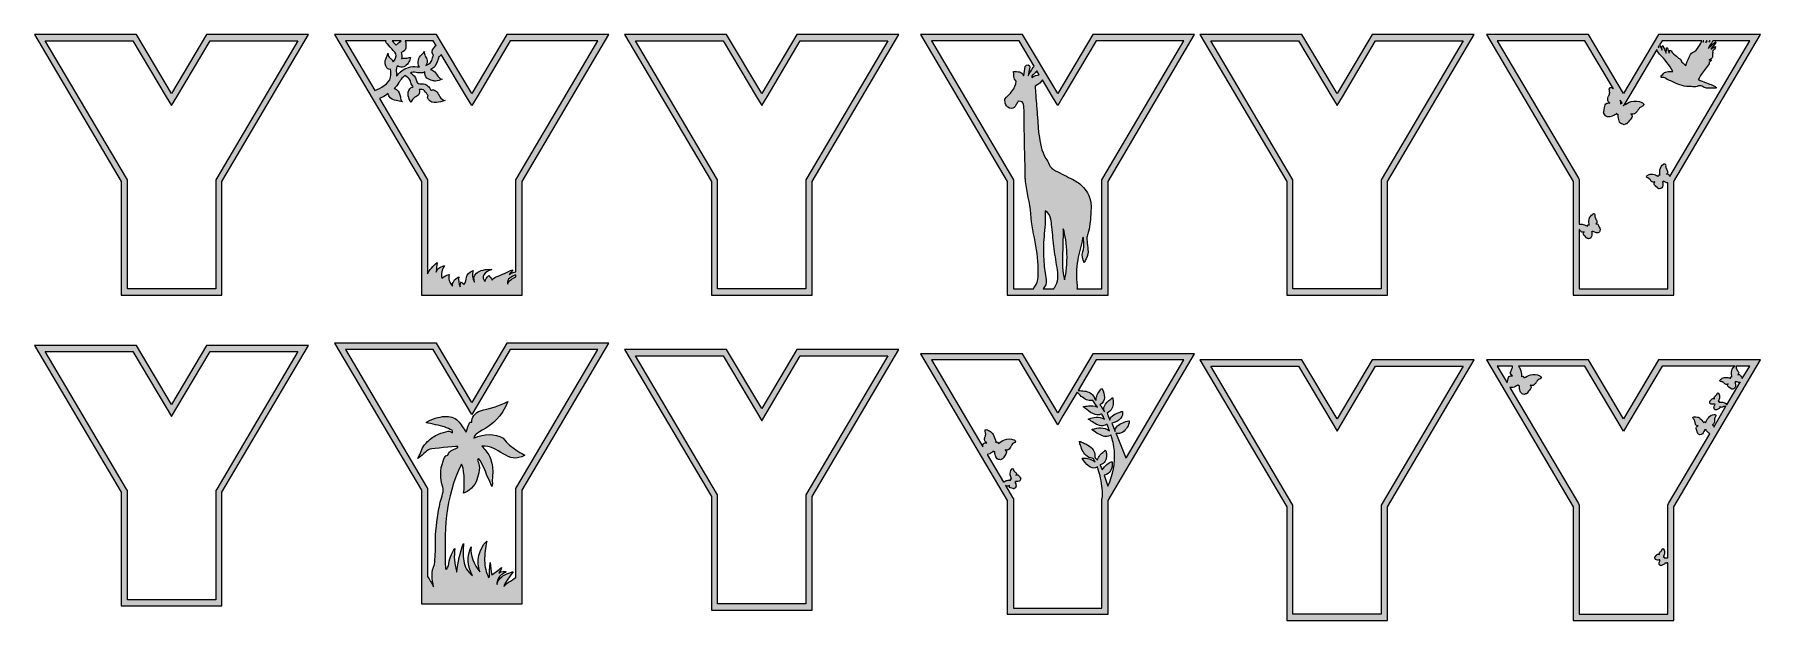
# Model space of a CAD drawing. Header units: millimetres. Extents: x 8 to 850, y -298 to -12.
import ezdxf

# ---------------------------------------------------------------- set-up
doc = ezdxf.new("R2010")
doc.units = ezdxf.units.MM
doc.header["$MEASUREMENT"] = 0
for name, color, linetype in [('Layer 1', 7, 'Continuous'), ('Layer 10', 7, 'Continuous'), ('Layer 11', 7, 'Continuous'), ('Layer 12', 7, 'Continuous'), ('Layer 2', 7, 'Continuous'), ('Layer 3', 7, 'Continuous'), ('Layer 4', 7, 'Continuous'), ('Layer 5', 7, 'Continuous'), ('Layer 6', 7, 'Continuous'), ('Layer 7', 7, 'Continuous'), ('Layer 8', 7, 'Continuous'), ('Layer 9', 7, 'Continuous')]:
    doc.layers.add(name, color=color, linetype=linetype)

# ---------------------------------------------------------------- blocks, each defined once
blk = doc.blocks.new('block 2')
at = {"layer": 'Layer 2'}
h = blk.add_hatch(color=2, dxfattribs=at)
h.dxf.hatch_style = 2
h.paths.add_polyline_path([(710.35, -170.59), (660.61, -170.59), (643.52, -199.39), (626.36, -170.59), (576.63, -170.59), (618.95, -242.16), (618.95, -297.59), (668.1, -297.59), (668.1, -242.16)])
h.paths.add_polyline_path([(705.09, -173.59), (665.52, -240.64), (665.1, -241.35), (665.1, -242.16), (665.1, -294.59), (621.95, -294.59), (621.95, -242.16), (621.95, -241.34), (621.53, -240.64), (581.89, -173.59), (624.66, -173.59), (640.95, -200.92), (643.53, -205.26), (646.1, -200.92), (662.32, -173.59)])
at = {"layer": 'Layer 2', "lineweight": 0}
for points in [[(710.35, -170.59), (660.61, -170.59), (643.52, -199.39), (626.36, -170.59), (576.63, -170.59), (618.95, -242.16), (618.95, -297.59), (668.1, -297.59), (668.1, -242.16), (710.35, -170.59), (710.35, -170.59)], [(705.09, -173.59), (665.52, -240.64), (665.1, -241.35), (665.1, -242.16), (665.1, -294.59), (621.95, -294.59), (621.95, -242.16), (621.95, -241.34), (621.53, -240.64), (581.89, -173.59), (624.66, -173.59), (640.95, -200.92), (643.53, -205.26), (646.1, -200.92), (662.32, -173.59), (705.09, -173.59)]]:
    blk.add_lwpolyline(points, dxfattribs=at)
blk = doc.blocks.new('block 3')
at = {"layer": 'Layer 4'}
h = blk.add_hatch(color=2, dxfattribs=at)
h.dxf.hatch_style = 2
h.paths.add_polyline_path([(429.6, -165.55), (379.86, -165.55), (362.77, -194.35), (345.61, -165.55), (295.88, -165.55), (338.2, -237.12), (338.2, -292.55), (387.35, -292.55), (387.35, -237.12)])
h.paths.add_polyline_path([(424.34, -168.55), (384.77, -235.6), (384.35, -236.3), (384.35, -237.12), (384.35, -289.55), (341.2, -289.55), (341.2, -237.12), (341.2, -236.3), (340.78, -235.6), (301.14, -168.55), (343.91, -168.55), (360.2, -195.88), (362.78, -200.22), (365.35, -195.88), (381.57, -168.55)])
at = {"layer": 'Layer 4', "lineweight": 0}
for points in [[(429.6, -165.55), (379.86, -165.55), (362.77, -194.35), (345.61, -165.55), (295.88, -165.55), (338.2, -237.12), (338.2, -292.55), (387.35, -292.55), (387.35, -237.12), (429.6, -165.55), (429.6, -165.55)], [(424.34, -168.55), (384.77, -235.6), (384.35, -236.3), (384.35, -237.12), (384.35, -289.55), (341.2, -289.55), (341.2, -237.12), (341.2, -236.3), (340.78, -235.6), (301.14, -168.55), (343.91, -168.55), (360.2, -195.88), (362.78, -200.22), (365.35, -195.88), (381.57, -168.55), (424.34, -168.55)]]:
    blk.add_lwpolyline(points, dxfattribs=at)
blk = doc.blocks.new('block 4')
at = {"layer": 'Layer 6'}
h = blk.add_hatch(color=2, dxfattribs=at)
h.dxf.hatch_style = 2
h.paths.add_polyline_path([(141.63, -163.51), (91.9, -163.51), (74.81, -192.3), (57.65, -163.51), (7.91, -163.51), (50.23, -235.08), (50.23, -290.51), (99.39, -290.51), (99.39, -235.08)])
h.paths.add_polyline_path([(136.38, -166.51), (96.8, -233.55), (96.39, -234.26), (96.39, -235.08), (96.39, -287.51), (53.23, -287.51), (53.23, -235.08), (53.23, -234.26), (52.81, -233.55), (13.17, -166.51), (55.94, -166.51), (72.23, -193.84), (74.81, -198.17), (77.39, -193.83), (93.6, -166.51)])
at = {"layer": 'Layer 6', "lineweight": 0}
for points in [[(141.63, -163.51), (91.9, -163.51), (74.81, -192.3), (57.65, -163.51), (7.91, -163.51), (50.23, -235.08), (50.23, -290.51), (99.39, -290.51), (99.39, -235.08), (141.63, -163.51), (141.63, -163.51)], [(136.38, -166.51), (96.8, -233.55), (96.39, -234.26), (96.39, -235.08), (96.39, -287.51), (53.23, -287.51), (53.23, -235.08), (53.23, -234.26), (52.81, -233.55), (13.17, -166.51), (55.94, -166.51), (72.23, -193.84), (74.81, -198.17), (77.39, -193.83), (93.6, -166.51), (136.38, -166.51)]]:
    blk.add_lwpolyline(points, dxfattribs=at)
blk = doc.blocks.new('block 5')
at = {"layer": 'Layer 8'}
h = blk.add_hatch(color=2, dxfattribs=at)
h.dxf.hatch_style = 2
h.paths.add_polyline_path([(710.35, -11.98), (660.61, -11.98), (643.52, -40.77), (626.36, -11.98), (576.63, -11.98), (618.95, -83.55), (618.95, -138.98), (668.1, -138.98), (668.1, -83.55)])
h.paths.add_polyline_path([(705.09, -14.98), (665.52, -82.03), (665.1, -82.73), (665.1, -83.55), (665.1, -135.98), (621.95, -135.98), (621.95, -83.55), (621.95, -82.73), (621.53, -82.02), (581.89, -14.98), (624.66, -14.98), (640.95, -42.31), (643.53, -46.64), (646.1, -42.31), (662.32, -14.98)])
at = {"layer": 'Layer 8', "lineweight": 0}
for points in [[(710.35, -11.98), (660.61, -11.98), (643.52, -40.77), (626.36, -11.98), (576.63, -11.98), (618.95, -83.55), (618.95, -138.98), (668.1, -138.98), (668.1, -83.55), (710.35, -11.98), (710.35, -11.98)], [(705.09, -14.98), (665.52, -82.03), (665.1, -82.73), (665.1, -83.55), (665.1, -135.98), (621.95, -135.98), (621.95, -83.55), (621.95, -82.73), (621.53, -82.02), (581.89, -14.98), (624.66, -14.98), (640.95, -42.31), (643.53, -46.64), (646.1, -42.31), (662.32, -14.98), (705.09, -14.98)]]:
    blk.add_lwpolyline(points, dxfattribs=at)
blk = doc.blocks.new('block 6')
at = {"layer": 'Layer 10'}
h = blk.add_hatch(color=2, dxfattribs=at)
h.dxf.hatch_style = 2
h.paths.add_polyline_path([(429.6, -11.98), (379.86, -11.98), (362.77, -40.77), (345.61, -11.98), (295.88, -11.98), (338.2, -83.55), (338.2, -138.98), (387.35, -138.98), (387.35, -83.55)])
h.paths.add_polyline_path([(424.34, -14.98), (384.77, -82.03), (384.35, -82.73), (384.35, -83.55), (384.35, -135.98), (341.2, -135.98), (341.2, -83.55), (341.2, -82.73), (340.78, -82.02), (301.14, -14.98), (343.91, -14.98), (360.2, -42.31), (362.78, -46.64), (365.35, -42.31), (381.57, -14.98)])
at = {"layer": 'Layer 10', "lineweight": 0}
for points in [[(429.6, -11.98), (379.86, -11.98), (362.77, -40.77), (345.61, -11.98), (295.88, -11.98), (338.2, -83.55), (338.2, -138.98), (387.35, -138.98), (387.35, -83.55), (429.6, -11.98), (429.6, -11.98)], [(424.34, -14.98), (384.77, -82.03), (384.35, -82.73), (384.35, -83.55), (384.35, -135.98), (341.2, -135.98), (341.2, -83.55), (341.2, -82.73), (340.78, -82.02), (301.14, -14.98), (343.91, -14.98), (360.2, -42.31), (362.78, -46.64), (365.35, -42.31), (381.57, -14.98), (424.34, -14.98)]]:
    blk.add_lwpolyline(points, dxfattribs=at)
blk = doc.blocks.new('block 7')
at = {"layer": 'Layer 12'}
h = blk.add_hatch(color=2, dxfattribs=at)
h.dxf.hatch_style = 2
h.paths.add_polyline_path([(141.63, -11.98), (91.9, -11.98), (74.81, -40.77), (57.65, -11.98), (7.91, -11.98), (50.23, -83.55), (50.23, -138.98), (99.39, -138.98), (99.39, -83.55)])
h.paths.add_polyline_path([(136.38, -14.98), (96.8, -82.03), (96.39, -82.73), (96.39, -83.55), (96.39, -135.98), (53.23, -135.98), (53.23, -83.55), (53.23, -82.73), (52.81, -82.02), (13.17, -14.98), (55.94, -14.98), (72.23, -42.31), (74.81, -46.64), (77.39, -42.31), (93.6, -14.98)])
at = {"layer": 'Layer 12', "lineweight": 0}
for points in [[(141.63, -11.98), (91.9, -11.98), (74.81, -40.77), (57.65, -11.98), (7.91, -11.98), (50.23, -83.55), (50.23, -138.98), (99.39, -138.98), (99.39, -83.55), (141.63, -11.98), (141.63, -11.98)], [(136.38, -14.98), (96.8, -82.03), (96.39, -82.73), (96.39, -83.55), (96.39, -135.98), (53.23, -135.98), (53.23, -83.55), (53.23, -82.73), (52.81, -82.02), (13.17, -14.98), (55.94, -14.98), (72.23, -42.31), (74.81, -46.64), (77.39, -42.31), (93.6, -14.98), (136.38, -14.98)]]:
    blk.add_lwpolyline(points, dxfattribs=at)

msp = doc.modelspace()

# ---------------------------------------------------------------- hatches: boundary and pattern name
at = {"layer": 'Layer 1'}
h = msp.add_hatch(color=1, dxfattribs=at)
h.dxf.hatch_style = 2
h.paths.add_polyline_path([(800.4, -170.59), (783.31, -199.39), (766.15, -170.59), (716.42, -170.59), (758.74, -242.16), (758.74, -297.59), (807.89, -297.59), (807.89, -242.16), (850.14, -170.59)])
edge = h.paths.add_edge_path()
edge.add_spline(control_points=[(841.26, -179.72), (841.25, -179.7), (841.24, -179.68), (841.23, -179.66), (840.94, -179.18), (840.65, -178.7), (840.37, -178.23), (840.26, -178.05), (840.14, -177.86), (839.96, -177.77), (839.68, -177.63), (839.36, -177.74), (839.07, -177.84), (839.21, -177.79), (839.42, -177.38), (839.46, -177.24), (839.53, -177.02), (839.51, -176.8), (839.41, -176.59), (839.29, -176.33), (839.17, -176.06), (838.98, -175.84), (838.9, -175.75), (838.83, -175.64), (838.76, -175.54), (838.68, -175.41), (838.62, -175.27), (838.52, -175.15), (838.34, -174.93), (838.31, -174.66), (838.29, -174.39), (838.28, -174.22), (838.28, -174.05), (838.24, -173.89), (838.2, -173.74), (838.13, -173.64), (838.03, -173.59), (838.03, -173.59), (844.88, -173.59), (844.88, -173.59), (844.88, -173.59), (841.26, -179.72), (841.26, -179.72)], knot_values=[0, 0, 0, 0, 1, 1, 1, 2, 2, 2, 3, 3, 3, 4, 4, 4, 5, 5, 5, 6, 6, 6, 7, 7, 7, 8, 8, 8, 9, 9, 9, 10, 10, 10, 11, 11, 11, 12, 12, 12, 13, 13, 13, 14, 14, 14, 14], degree=3, periodic=1)
edge = h.paths.add_edge_path()
edge.add_spline(control_points=[(729.05, -173.59), (729.05, -173.63), (729.06, -173.66), (729.06, -173.7), (729.06, -173.8), (729.08, -173.9), (729.09, -174), (729.09, -174.07), (729.09, -174.16), (729.07, -174.23), (728.99, -174.5), (728.89, -174.77), (728.81, -175.04), (728.78, -175.13), (728.76, -175.22), (728.72, -175.3), (728.62, -175.47), (728.49, -175.63), (728.43, -175.82), (728.33, -176.11), (728.26, -176.41), (728.21, -176.72), (728.1, -177.47), (728.56, -177.95), (729.14, -178.36), (728.54, -178.29), (727.84, -178.24), (727.42, -178.68), (727.19, -178.93), (727.1, -179.28), (727.02, -179.61), (727.02, -179.61), (726.51, -181.76), (726.51, -181.76), (726.51, -181.76), (721.68, -173.59), (721.68, -173.59), (721.68, -173.59), (729.05, -173.59), (729.05, -173.59)], knot_values=[0, 0, 0, 0, 1, 1, 1, 2, 2, 2, 3, 3, 3, 4, 4, 4, 5, 5, 5, 6, 6, 6, 7, 7, 7, 8, 8, 8, 9, 9, 9, 10, 10, 10, 11, 11, 11, 12, 12, 12, 13, 13, 13, 13], degree=3, periodic=1)
edge = h.paths.add_edge_path()
edge.add_spline(control_points=[(805.31, -240.64), (805.31, -240.64), (804.89, -241.35), (804.89, -241.35), (804.89, -241.35), (804.89, -242.16), (804.89, -242.16), (804.89, -242.16), (804.89, -267.06), (804.89, -267.06), (804.28, -266.97), (803.68, -267.09), (803.07, -267.09), (803.16, -267), (803.21, -266.89), (803.18, -266.77), (803.16, -266.63), (803.03, -266.54), (802.88, -266.56), (802.81, -266.56), (802.75, -266.59), (802.7, -266.63), (802.74, -266.55), (802.78, -266.48), (802.82, -266.4), (803.08, -265.87), (803.27, -265.32), (803.35, -264.75), (803.39, -264.44), (803.39, -264.14), (803.32, -263.84), (803.24, -263.49), (803.07, -263.17), (802.87, -262.88), (802.81, -262.78), (802.7, -262.7), (802.59, -262.63), (802.49, -262.56), (802.38, -262.59), (802.31, -262.7), (802.24, -262.8), (802.16, -262.91), (802.14, -263.02), (802.1, -263.15), (802.04, -263.26), (801.98, -263.37), (801.96, -263.42), (801.95, -263.47), (801.92, -263.51), (801.9, -263.55), (801.88, -263.58), (801.86, -263.61), (801.75, -263.72), (801.64, -263.82), (801.53, -263.93), (801.5, -263.96), (801.47, -264), (801.43, -264.03), (801.35, -264.09), (801.25, -264.13), (801.17, -264.2), (801.06, -264.32), (800.94, -264.44), (800.85, -264.57), (800.61, -264.89), (800.69, -265.2), (800.85, -265.5), (800.6, -265.35), (800.3, -265.19), (800, -265.3), (799.83, -265.37), (799.71, -265.51), (799.59, -265.64), (799.59, -265.64), (798.81, -266.52), (798.81, -266.52), (798.75, -266.59), (798.69, -266.66), (798.66, -266.74), (798.64, -266.79), (798.64, -266.84), (798.63, -266.89), (798.63, -266.94), (798.63, -266.98), (798.62, -267.02), (798.54, -267.8), (799.1, -268.11), (799.84, -268.15), (800.11, -268.16), (800.39, -268.14), (800.67, -268.09), (800.76, -268.08), (800.9, -268.03), (801.02, -268.03), (800.98, -268.06), (800.95, -268.1), (800.94, -268.14), (800.92, -268.21), (800.94, -268.27), (801, -268.29), (801.02, -268.3), (801.04, -268.31), (801.06, -268.31), (801.08, -268.31), (801.1, -268.31), (801.12, -268.31), (801.13, -268.3), (801.15, -268.3), (801.17, -268.29), (801.13, -268.46), (801.01, -268.66), (800.96, -268.76), (800.78, -269.11), (800.62, -269.5), (800.63, -269.88), (800.63, -270.05), (800.66, -270.24), (800.76, -270.38), (800.87, -270.54), (801.06, -270.62), (801.18, -270.77), (801.25, -270.86), (801.33, -270.76), (801.42, -270.75), (801.54, -270.75), (801.62, -270.83), (801.74, -270.83), (801.8, -270.83), (801.85, -270.8), (801.91, -270.77), (802.31, -270.59), (802.71, -270.4), (803.1, -270.22), (803.25, -270.15), (803.41, -270.07), (803.5, -269.94), (803.64, -269.75), (803.61, -269.5), (803.56, -269.28), (803.58, -269.38), (803.87, -269.56), (803.97, -269.61), (804.13, -269.67), (804.3, -269.66), (804.47, -269.6), (804.61, -269.55), (804.75, -269.5), (804.89, -269.44), (804.89, -269.44), (804.89, -294.59), (804.89, -294.59), (804.89, -294.59), (761.74, -294.59), (761.74, -294.59), (761.74, -294.59), (761.74, -242.16), (761.74, -242.16), (761.74, -242.16), (761.74, -241.34), (761.74, -241.34), (761.74, -241.34), (761.32, -240.64), (761.32, -240.64), (761.32, -240.64), (727.83, -184), (727.83, -184), (728.44, -184.22), (729.18, -184.12), (729.93, -183.84), (730.44, -183.65), (730.91, -183.38), (731.37, -183.08), (731.52, -182.98), (731.71, -182.78), (731.92, -182.69), (731.89, -182.78), (731.88, -182.87), (731.89, -182.96), (731.92, -183.09), (732.01, -183.18), (732.15, -183.17), (732.2, -183.17), (732.24, -183.16), (732.28, -183.15), (732.31, -183.14), (732.34, -183.13), (732.37, -183.1), (732.4, -183.08), (732.42, -183.06), (732.45, -183.04), (732.54, -183.36), (732.52, -183.81), (732.53, -184.03), (732.56, -184.79), (732.66, -185.6), (733.05, -186.27), (733.23, -186.57), (733.47, -186.88), (733.78, -187.05), (734.12, -187.25), (734.54, -187.24), (734.91, -187.4), (735.13, -187.5), (735.16, -187.26), (735.32, -187.18), (735.53, -187.08), (735.76, -187.15), (735.96, -187.06), (736.07, -187.01), (736.14, -186.92), (736.21, -186.83), (736.74, -186.19), (737.27, -185.54), (737.8, -184.89), (737.99, -184.65), (738.2, -184.4), (738.24, -184.09), (738.29, -183.63), (737.98, -183.23), (737.69, -182.88), (737.83, -183.04), (738.51, -183.13), (738.74, -183.13), (739.08, -183.12), (739.39, -182.97), (739.62, -182.73), (739.93, -182.42), (740.26, -182.13), (740.47, -181.74), (740.56, -181.58), (740.67, -181.43), (740.78, -181.28), (740.92, -181.1), (741.09, -180.94), (741.21, -180.75), (741.44, -180.38), (741.79, -180.2), (742.17, -180.05), (742.41, -179.95), (742.65, -179.85), (742.85, -179.71), (743.26, -179.43), (743.27, -179.06), (742.93, -178.7), (742.79, -178.55), (742.6, -178.42), (742.41, -178.33), (741.04, -177.63), (739.44, -177.5), (737.95, -177.88), (736.73, -178.19), (735.78, -178.91), (734.66, -179.39), (734.73, -179.18), (734.71, -178.94), (734.54, -178.74), (734.35, -178.52), (734.04, -178.46), (733.79, -178.61), (733.68, -178.68), (733.59, -178.77), (733.54, -178.88), (733.54, -178.72), (733.54, -178.55), (733.53, -178.38), (733.47, -177.24), (733.26, -176.13), (732.85, -175.06), (732.64, -174.52), (732.36, -174.03), (732, -173.59), (732, -173.59), (764.45, -173.59), (764.45, -173.59), (764.45, -173.59), (780.74, -200.92), (780.74, -200.92), (780.74, -200.92), (783.32, -205.26), (783.32, -205.26), (783.32, -205.26), (785.89, -200.92), (785.89, -200.92), (785.89, -200.92), (802.11, -173.59), (802.11, -173.59), (802.11, -173.59), (837.67, -173.59), (837.67, -173.59), (837.65, -173.6), (837.64, -173.6), (837.62, -173.61), (837.49, -173.67), (837.37, -173.76), (837.27, -173.85), (836.52, -174.56), (836.08, -175.54), (835.98, -176.56), (835.91, -177.4), (836.15, -178.16), (836.2, -178.97), (836.08, -178.88), (835.93, -178.84), (835.76, -178.9), (835.58, -178.97), (835.48, -179.15), (835.51, -179.34), (835.53, -179.43), (835.57, -179.5), (835.63, -179.56), (835.52, -179.52), (835.42, -179.49), (835.31, -179.45), (834.58, -179.24), (833.83, -179.12), (833.07, -179.14), (832.65, -179.15), (832.24, -179.23), (831.85, -179.39), (831.39, -179.57), (830.99, -179.85), (830.62, -180.17), (830.5, -180.29), (830.4, -180.45), (830.31, -180.6), (830.23, -180.74), (830.28, -180.88), (830.43, -180.95), (830.58, -181.02), (830.73, -181.09), (830.88, -181.1), (831.05, -181.12), (831.2, -181.17), (831.36, -181.22), (831.43, -181.24), (831.49, -181.25), (831.56, -181.27), (831.61, -181.29), (831.66, -181.3), (831.7, -181.33), (831.85, -181.45), (832, -181.57), (832.15, -181.68), (832.2, -181.72), (832.25, -181.75), (832.29, -181.8), (832.38, -181.89), (832.45, -182.01), (832.56, -182.09), (832.72, -182.22), (832.89, -182.33), (833.07, -182.43), (833.52, -182.67), (833.93, -182.49), (834.32, -182.21), (834.13, -182.58), (833.95, -183.01), (834.13, -183.37), (834.24, -183.57), (834.44, -183.7), (834.63, -183.83), (834.63, -183.83), (835.87, -184.64), (835.87, -184.64), (835.97, -184.7), (836.07, -184.77), (836.19, -184.79), (836.25, -184.8), (836.32, -184.79), (836.39, -184.79), (836.45, -184.78), (836.51, -184.78), (836.57, -184.78), (837.6, -184.7), (837.96, -183.91), (837.94, -182.94), (837.94, -182.58), (837.87, -182.22), (837.78, -181.87), (837.76, -181.75), (837.67, -181.58), (837.66, -181.44), (837.71, -181.47), (837.76, -181.5), (837.82, -181.51), (837.91, -181.52), (837.99, -181.48), (838.02, -181.39), (838.03, -181.37), (838.03, -181.34), (838.03, -181.31), (838.04, -181.29), (838.03, -181.27), (838.02, -181.24), (838.02, -181.22), (838.01, -181.2), (838, -181.18), (838.23, -181.19), (838.5, -181.3), (838.64, -181.35), (839.13, -181.5), (839.66, -181.62), (840.17, -181.52), (840.18, -181.52), (840.19, -181.51), (840.21, -181.51), (840.21, -181.51), (833.74, -192.46), (833.74, -192.46), (833.72, -192.39), (833.68, -192.31), (833.63, -192.25), (833.19, -191.66), (832.51, -191.28), (831.74, -191.15), (831.11, -191.04), (830.51, -191.17), (829.89, -191.17), (829.97, -191.08), (830.02, -190.97), (829.99, -190.85), (829.97, -190.71), (829.84, -190.62), (829.69, -190.64), (829.62, -190.64), (829.56, -190.67), (829.51, -190.71), (829.55, -190.63), (829.6, -190.56), (829.63, -190.48), (829.89, -189.95), (830.08, -189.4), (830.16, -188.83), (830.2, -188.52), (830.2, -188.22), (830.13, -187.92), (830.05, -187.57), (829.88, -187.26), (829.69, -186.96), (829.62, -186.86), (829.51, -186.78), (829.4, -186.71), (829.31, -186.64), (829.19, -186.67), (829.12, -186.78), (829.05, -186.88), (828.98, -186.99), (828.95, -187.1), (828.92, -187.23), (828.85, -187.34), (828.8, -187.45), (828.77, -187.5), (828.76, -187.55), (828.73, -187.59), (828.72, -187.63), (828.7, -187.66), (828.67, -187.69), (828.56, -187.8), (828.45, -187.9), (828.35, -188.01), (828.31, -188.04), (828.28, -188.08), (828.24, -188.11), (828.16, -188.17), (828.06, -188.21), (827.98, -188.28), (827.87, -188.4), (827.76, -188.52), (827.66, -188.65), (827.42, -188.97), (827.51, -189.28), (827.67, -189.58), (827.41, -189.43), (827.11, -189.27), (826.81, -189.38), (826.65, -189.45), (826.52, -189.59), (826.4, -189.72), (826.4, -189.72), (825.63, -190.6), (825.63, -190.6), (825.57, -190.67), (825.5, -190.74), (825.47, -190.82), (825.46, -190.87), (825.45, -190.92), (825.45, -190.97), (825.44, -191.02), (825.44, -191.06), (825.43, -191.1), (825.35, -191.88), (825.91, -192.19), (826.65, -192.23), (826.92, -192.25), (827.21, -192.22), (827.48, -192.17), (827.57, -192.16), (827.72, -192.11), (827.83, -192.11), (827.79, -192.14), (827.77, -192.18), (827.75, -192.22), (827.73, -192.29), (827.75, -192.35), (827.81, -192.37), (827.83, -192.38), (827.86, -192.39), (827.88, -192.39), (827.89, -192.39), (827.91, -192.39), (827.93, -192.39), (827.95, -192.38), (827.96, -192.38), (827.98, -192.37), (827.94, -192.54), (827.82, -192.74), (827.77, -192.84), (827.59, -193.19), (827.44, -193.58), (827.44, -193.96), (827.44, -194.13), (827.48, -194.32), (827.57, -194.46), (827.68, -194.62), (827.87, -194.7), (827.99, -194.85), (828.07, -194.94), (828.14, -194.84), (828.23, -194.84), (828.35, -194.83), (828.44, -194.91), (828.55, -194.91), (828.61, -194.91), (828.67, -194.88), (828.72, -194.86), (829.12, -194.67), (829.52, -194.48), (829.92, -194.3), (830.06, -194.23), (830.22, -194.15), (830.32, -194.02), (830.45, -193.83), (830.42, -193.58), (830.37, -193.36), (830.39, -193.46), (830.68, -193.64), (830.78, -193.69), (830.94, -193.75), (831.11, -193.75), (831.28, -193.68), (831.49, -193.61), (831.71, -193.54), (831.91, -193.41), (831.99, -193.35), (832.08, -193.31), (832.16, -193.26), (832.27, -193.21), (833.18, -193.23), (833.3, -193.21), (833.3, -193.21), (827.34, -203.31), (827.34, -203.31), (827.35, -203.12), (827.35, -202.94), (827.28, -202.77), (827.13, -202.45), (826.79, -202.31), (826.48, -202.2), (826.63, -202.25), (827.07, -202.03), (827.2, -201.93), (827.4, -201.78), (827.52, -201.55), (827.57, -201.3), (827.63, -200.97), (827.71, -200.64), (827.69, -200.29), (827.68, -200.15), (827.69, -200), (827.7, -199.86), (827.71, -199.68), (827.75, -199.51), (827.75, -199.34), (827.74, -199), (827.88, -198.73), (828.04, -198.47), (828.14, -198.31), (828.25, -198.15), (828.32, -197.97), (828.45, -197.61), (828.31, -197.36), (827.97, -197.27), (827.83, -197.23), (827.67, -197.22), (827.52, -197.24), (826.43, -197.35), (825.44, -197.94), (824.7, -198.81), (824.1, -199.52), (823.81, -200.39), (823.34, -201.18), (823.29, -201.01), (823.19, -200.86), (823.01, -200.8), (822.81, -200.73), (822.61, -200.82), (822.52, -201.02), (822.48, -201.12), (822.47, -201.21), (822.47, -201.31), (822.41, -201.2), (822.35, -201.09), (822.27, -200.98), (821.8, -200.26), (821.24, -199.61), (820.58, -199.08), (820.22, -198.79), (819.83, -198.57), (819.4, -198.43), (818.89, -198.27), (818.38, -198.25), (817.86, -198.28), (817.68, -198.29), (817.5, -198.37), (817.33, -198.45), (817.17, -198.52), (817.12, -198.68), (817.2, -198.85), (817.28, -199.02), (817.36, -199.2), (817.48, -199.31), (817.61, -199.45), (817.71, -199.61), (817.81, -199.77), (817.85, -199.84), (817.9, -199.89), (817.94, -199.95), (817.97, -200), (818.01, -200.06), (818.02, -200.12), (818.08, -200.33), (818.13, -200.54), (818.18, -200.76), (818.2, -200.83), (818.22, -200.9), (818.23, -200.96), (818.24, -201.12), (818.22, -201.28), (818.26, -201.43), (818.31, -201.66), (818.39, -201.89), (818.48, -202.11), (818.71, -202.65), (819.16, -202.78), (819.67, -202.8), (819.28, -203), (818.85, -203.27), (818.77, -203.73), (818.73, -203.99), (818.81, -204.26), (818.89, -204.51), (818.89, -204.51), (819.42, -206.15), (819.42, -206.15), (819.46, -206.28), (819.51, -206.41), (819.59, -206.51), (819.64, -206.57), (819.7, -206.61), (819.76, -206.66), (819.82, -206.7), (819.87, -206.74), (819.92, -206.77), (820.84, -207.45), (821.65, -206.97), (822.25, -206.08), (822.48, -205.74), (822.66, -205.36), (822.81, -204.97), (822.86, -204.85), (822.9, -204.63), (822.99, -204.49), (823, -204.56), (823.03, -204.62), (823.07, -204.68), (823.14, -204.75), (823.23, -204.77), (823.31, -204.71), (823.34, -204.69), (823.36, -204.66), (823.38, -204.64), (823.4, -204.62), (823.41, -204.6), (823.41, -204.57), (823.42, -204.55), (823.43, -204.52), (823.44, -204.5), (823.62, -204.67), (823.78, -204.97), (823.87, -205.11), (824.18, -205.6), (824.56, -206.09), (825.05, -206.37), (825.17, -206.44), (825.3, -206.5), (825.44, -206.54), (825.44, -206.54), (805.31, -240.64), (805.31, -240.64)], knot_values=[0, 0, 0, 0, 1, 1, 1, 2, 2, 2, 3, 3, 3, 4, 4, 4, 5, 5, 5, 6, 6, 6, 7, 7, 7, 8, 8, 8, 9, 9, 9, 10, 10, 10, 11, 11, 11, 12, 12, 12, 13, 13, 13, 14, 14, 14, 15, 15, 15, 16, 16, 16, 17, 17, 17, 18, 18, 18, 19, 19, 19, 20, 20, 20, 21, 21, 21, 22, 22, 22, 23, 23, 23, 24, 24, 24, 25, 25, 25, 26, 26, 26, 27, 27, 27, 28, 28, 28, 29, 29, 29, 30, 30, 30, 31, 31, 31, 32, 32, 32, 33, 33, 33, 34, 34, 34, 35, 35, 35, 36, 36, 36, 37, 37, 37, 38, 38, 38, 39, 39, 39, 40, 40, 40, 41, 41, 41, 42, 42, 42, 43, 43, 43, 44, 44, 44, 45, 45, 45, 46, 46, 46, 47, 47, 47, 48, 48, 48, 49, 49, 49, 50, 50, 50, 51, 51, 51, 52, 52, 52, 53, 53, 53, 54, 54, 54, 55, 55, 55, 56, 56, 56, 57, 57, 57, 58, 58, 58, 59, 59, 59, 60, 60, 60, 61, 61, 61, 62, 62, 62, 63, 63, 63, 64, 64, 64, 65, 65, 65, 66, 66, 66, 67, 67, 67, 68, 68, 68, 69, 69, 69, 70, 70, 70, 71, 71, 71, 72, 72, 72, 73, 73, 73, 74, 74, 74, 75, 75, 75, 76, 76, 76, 77, 77, 77, 78, 78, 78, 79, 79, 79, 80, 80, 80, 81, 81, 81, 82, 82, 82, 83, 83, 83, 84, 84, 84, 85, 85, 85, 86, 86, 86, 87, 87, 87, 88, 88, 88, 89, 89, 89, 90, 90, 90, 91, 91, 91, 92, 92, 92, 93, 93, 93, 94, 94, 94, 95, 95, 95, 96, 96, 96, 97, 97, 97, 98, 98, 98, 99, 99, 99, 100, 100, 100, 101, 101, 101, 102, 102, 102, 103, 103, 103, 104, 104, 104, 105, 105, 105, 106, 106, 106, 107, 107, 107, 108, 108, 108, 109, 109, 109, 110, 110, 110, 111, 111, 111, 112, 112, 112, 113, 113, 113, 114, 114, 114, 115, 115, 115, 116, 116, 116, 117, 117, 117, 118, 118, 118, 119, 119, 119, 120, 120, 120, 121, 121, 121, 122, 122, 122, 123, 123, 123, 124, 124, 124, 125, 125, 125, 126, 126, 126, 127, 127, 127, 128, 128, 128, 129, 129, 129, 130, 130, 130, 131, 131, 131, 132, 132, 132, 133, 133, 133, 134, 134, 134, 135, 135, 135, 136, 136, 136, 137, 137, 137, 138, 138, 138, 139, 139, 139, 140, 140, 140, 141, 141, 141, 142, 142, 142, 143, 143, 143, 144, 144, 144, 145, 145, 145, 146, 146, 146, 147, 147, 147, 148, 148, 148, 149, 149, 149, 150, 150, 150, 151, 151, 151, 152, 152, 152, 153, 153, 153, 154, 154, 154, 155, 155, 155, 156, 156, 156, 157, 157, 157, 158, 158, 158, 159, 159, 159, 160, 160, 160, 161, 161, 161, 162, 162, 162, 163, 163, 163, 164, 164, 164, 165, 165, 165, 166, 166, 166, 167, 167, 167, 168, 168, 168, 169, 169, 169, 170, 170, 170, 171, 171, 171, 172, 172, 172, 173, 173, 173, 174, 174, 174, 175, 175, 175, 176, 176, 176, 177, 177, 177, 178, 178, 178, 179, 179, 179, 180, 180, 180, 181, 181, 181, 182, 182, 182, 183, 183, 183, 184, 184, 184, 185, 185, 185, 186, 186, 186, 187, 187, 187, 188, 188, 188, 189, 189, 189, 190, 190, 190, 191, 191, 191, 192, 192, 192, 193, 193, 193, 194, 194, 194, 195, 195, 195, 196, 196, 196, 197, 197, 197, 198, 198, 198, 199, 199, 199, 200, 200, 200, 201, 201, 201, 202, 202, 202, 203, 203, 203, 204, 204, 204, 205, 205, 205, 206, 206, 206, 207, 207, 207, 208, 208, 208, 209, 209, 209, 210, 210, 210, 211, 211, 211, 212, 212, 212, 213, 213, 213, 214, 214, 214, 215, 215, 215, 216, 216, 216, 217, 217, 217, 218, 218, 218, 219, 219, 219, 220, 220, 220, 221, 221, 221, 222, 222, 222, 223, 223, 223, 224, 224, 224, 225, 225, 225, 226, 226, 226, 227, 227, 227, 228, 228, 228, 229, 229, 229, 230, 230, 230, 231, 231, 231, 232, 232, 232, 233, 233, 233, 234, 234, 234, 235, 235, 235, 236, 236, 236, 236], degree=3, periodic=1)
at = {"layer": 'Layer 11'}
h = msp.add_hatch(color=1, dxfattribs=at)
h.dxf.hatch_style = 2
h.paths.add_polyline_path([(238.36, -11.98), (221.27, -40.77), (204.11, -11.98), (154.37, -11.98), (196.69, -83.55), (196.69, -138.98), (245.84, -138.98), (245.84, -83.55), (288.09, -11.98)])
edge = h.paths.add_edge_path()
edge.add_spline(control_points=[(203.84, -17.38), (203.78, -17.43), (203.71, -17.48), (203.65, -17.53), (202.82, -18.25), (202.08, -19.16), (201.94, -20.25), (201.85, -20.94), (202.1, -21.59), (202.54, -22.08), (202.04, -23.75), (201.77, -25.64), (200.1, -26.48), (199.72, -26.67), (199.32, -26.87), (198.91, -27.05), (199.43, -26.3), (199.7, -25.35), (199.54, -24.57), (199.38, -23.81), (198.94, -23.16), (198.59, -22.47), (198.24, -21.79), (197.96, -21.01), (198.17, -20.26), (197.82, -20.9), (197.2, -21.33), (196.69, -21.84), (195.99, -22.55), (195.48, -23.45), (195.24, -24.41), (195.03, -25.22), (195.07, -26.89), (195.73, -27.77), (194.27, -27.72), (192.82, -27.36), (191.37, -27.73), (190.15, -28.03), (188.89, -28.53), (187.81, -29.19), (187.36, -29.26), (185.48, -31.19), (184.86, -31.92), (184.75, -31.99), (184.65, -32.09), (184.55, -32.22), (184.61, -31.49), (184.53, -30.79), (184.44, -29.94), (184.32, -28.79), (184.62, -27.98), (185.08, -27.19), (185.32, -27.45), (185.67, -27.63), (186.01, -27.73), (186.92, -28), (187.93, -27.83), (188.75, -27.36), (189.57, -26.89), (190.21, -26.13), (190.62, -25.28), (190.95, -24.62), (191.24, -23.85), (191.41, -23.13), (191.05, -23.04), (190.56, -23.32), (190.18, -23.39), (189.74, -23.47), (189.3, -23.48), (188.86, -23.5), (188.21, -23.53), (187.54, -23.54), (186.92, -23.71), (187.2, -22.69), (187.19, -21.67), (186.88, -20.7), (187.9, -20.51), (188.79, -19.66), (189.04, -18.6), (189.34, -17.37), (189.17, -16.16), (188.8, -14.98), (188.8, -14.98), (202.4, -14.98), (202.4, -14.98), (202.4, -14.98), (203.84, -17.38), (203.84, -17.38)], knot_values=[0, 0, 0, 0, 1, 1, 1, 2, 2, 2, 3, 3, 3, 4, 4, 4, 5, 5, 5, 6, 6, 6, 7, 7, 7, 8, 8, 8, 9, 9, 9, 10, 10, 10, 11, 11, 11, 12, 12, 12, 13, 13, 13, 14, 14, 14, 15, 15, 15, 16, 16, 16, 17, 17, 17, 18, 18, 18, 19, 19, 19, 20, 20, 20, 21, 21, 21, 22, 22, 22, 23, 23, 23, 24, 24, 24, 25, 25, 25, 26, 26, 26, 27, 27, 27, 28, 28, 28, 29, 29, 29, 29], degree=3, periodic=1)
edge = h.paths.add_edge_path()
edge.add_spline(control_points=[(184.5, -17.01), (184.45, -17.08), (184.41, -17.15), (184.37, -17.22), (183.93, -16.76), (183.49, -16.3), (183.09, -15.82), (182.87, -15.54), (182.68, -15.26), (182.49, -14.98), (182.49, -14.98), (186.83, -14.98), (186.83, -14.98), (186.76, -15.07), (186.68, -15.15), (186.59, -15.24), (185.94, -15.88), (185.03, -16.26), (184.5, -17.01)], knot_values=[0, 0, 0, 0, 1, 1, 1, 2, 2, 2, 3, 3, 3, 4, 4, 4, 5, 5, 5, 6, 6, 6, 6], degree=3, periodic=1)
edge = h.paths.add_edge_path()
edge.add_spline(control_points=[(179.46, -14.98), (179.45, -14.99), (179.45, -15.01), (179.44, -15.02), (179.44, -15.07), (179.43, -15.12), (179.42, -15.17), (179.29, -15.87), (179.66, -16.3), (180.17, -16.46), (180.84, -17.75), (181.96, -18.6), (182.95, -19.72), (183.96, -20.86), (184.92, -21.85), (184.14, -23.46), (183.8, -24.15), (183.32, -24.74), (182.88, -25.34), (182.77, -24.98), (182.61, -24.64), (182.41, -24.32), (182.29, -24.15), (182.16, -23.98), (182, -23.85), (181.8, -23.68), (181.55, -23.57), (181.34, -23.4), (181.06, -23.16), (180.88, -22.83), (180.71, -22.51), (180.48, -22.07), (180.24, -21.54), (180.46, -21.09), (180.13, -21.91), (179.8, -22.74), (179.47, -23.56), (179.27, -24.05), (179.07, -24.55), (179.01, -25.08), (178.94, -25.83), (179.15, -26.57), (179.41, -27.27), (179.56, -27.69), (179.74, -28.12), (180.05, -28.44), (180.45, -28.85), (181.07, -29.04), (181.64, -28.93), (181.66, -28.92), (181.68, -28.92), (181.7, -28.91), (181.71, -30.2), (181.95, -31.51), (181.65, -32.82), (180.89, -36.09), (176.74, -38.28), (173.94, -39.17), (173.94, -39.17), (159.63, -14.98), (159.63, -14.98), (159.63, -14.98), (179.46, -14.98), (179.46, -14.98)], knot_values=[0, 0, 0, 0, 1, 1, 1, 2, 2, 2, 3, 3, 3, 4, 4, 4, 5, 5, 5, 6, 6, 6, 7, 7, 7, 8, 8, 8, 9, 9, 9, 10, 10, 10, 11, 11, 11, 12, 12, 12, 13, 13, 13, 14, 14, 14, 15, 15, 15, 16, 16, 16, 17, 17, 17, 18, 18, 18, 19, 19, 19, 20, 20, 20, 21, 21, 21, 21], degree=3, periodic=1)
edge = h.paths.add_edge_path()
edge.add_spline(control_points=[(242.84, -130.11), (242.5, -130.24), (242.17, -130.38), (241.85, -130.53), (240.11, -131.34), (238.8, -132.48), (238.87, -133.68), (238.09, -132.07), (239.52, -130.24), (242.27, -129.34), (242.46, -129.28), (242.65, -129.22), (242.84, -129.16), (242.84, -129.16), (242.84, -130.11), (242.84, -130.11)], knot_values=[0, 0, 0, 0, 1, 1, 1, 2, 2, 2, 3, 3, 3, 4, 4, 4, 5, 5, 5, 5], degree=3, periodic=1)
edge = h.paths.add_edge_path()
edge.add_spline(control_points=[(243.26, -82.03), (243.26, -82.03), (242.84, -82.73), (242.84, -82.73), (242.84, -82.73), (242.84, -83.55), (242.84, -83.55), (242.84, -83.55), (242.84, -127.59), (242.84, -127.59), (241.57, -127.89), (240.41, -128.33), (239.49, -128.87), (240.35, -128.19), (240.95, -127.41), (241.25, -126.61), (238.57, -127.8), (235.89, -128.98), (233.21, -130.16), (232.32, -130.56), (231.37, -131.11), (231.27, -131.66), (230.91, -130.92), (230.38, -130.19), (229.67, -129.51), (228.55, -130.34), (227.88, -131.33), (227.75, -132.34), (225.72, -130.36), (227.25, -127.66), (231.01, -126.54), (228.18, -126.11), (225.05, -126.99), (223.59, -128.29), (222.13, -129.59), (222.09, -131.19), (222.68, -132.66), (221.6, -130.84), (221.35, -128.89), (221.95, -127.02), (219.83, -127.65), (219.01, -128.99), (218.73, -130.23), (218.44, -131.47), (218.47, -132.77), (217.36, -133.88), (216.98, -133.42), (216.6, -132.95), (216.22, -132.49), (215.76, -133.25), (215.56, -134.06), (215.62, -134.85), (215.59, -134.87), (215.6, -134.87), (215.56, -134.88), (214.88, -133.28), (214.68, -131.64), (214.97, -130.01), (212.7, -131.24), (211.56, -132.99), (211.94, -134.66), (210.3, -132.91), (209.73, -130.9), (210.32, -128.98), (208.74, -129.31), (207.42, -129.96), (206.74, -130.76), (206.2, -128.7), (206.63, -126.57), (207.99, -124.61), (205.71, -125.23), (204.14, -126.46), (203.91, -127.76), (204.06, -126.22), (204.21, -124.69), (204.36, -123.15), (202.26, -124.83), (200.68, -126.68), (199.69, -128.61), (199.69, -128.61), (199.69, -83.55), (199.69, -83.55), (199.69, -83.55), (199.69, -82.73), (199.69, -82.73), (199.69, -82.73), (199.27, -82.02), (199.27, -82.02), (199.27, -82.02), (176.26, -43.1), (176.26, -43.1), (176.73, -42.9), (177.18, -42.65), (177.65, -42.47), (178.69, -42.07), (179.61, -41.43), (180.5, -40.75), (180.55, -41.51), (180.89, -42.25), (181.48, -42.81), (182.25, -43.54), (183.3, -43.93), (184.34, -44.15), (185.39, -44.38), (186.46, -44.46), (187.5, -44.7), (186.69, -44.28), (186.58, -43.2), (186.43, -42.3), (186.22, -40.98), (185.67, -39.65), (184.61, -38.83), (184.31, -38.6), (183.92, -38.4), (183.49, -38.28), (184.36, -37.43), (185.02, -36.53), (185.69, -35.38), (185.73, -35.31), (185.77, -35.24), (185.81, -35.17), (186.17, -34.75), (186.49, -34.33), (186.75, -33.9), (186.77, -33.86), (186.78, -33.83), (186.8, -33.79), (187.33, -33.14), (187.95, -32.5), (188.56, -32.01), (189.42, -32.26), (190, -32.98), (190.66, -33.64), (191.4, -34.38), (191.33, -34.53), (191.56, -35.48), (191.72, -36.13), (192.17, -36.8), (192.71, -37.36), (192.01, -37.56), (191.36, -37.97), (190.99, -38.45), (190.27, -39.39), (190.11, -40.66), (190.3, -41.83), (190.5, -42.99), (191.01, -44.08), (191.52, -45.14), (191.9, -44.1), (192.62, -43.19), (193.54, -42.57), (194.18, -42.14), (194.92, -41.83), (195.37, -41.21), (195.84, -40.56), (195.87, -39.55), (195.55, -38.71), (196.56, -38.74), (197.58, -38.63), (198.27, -39.4), (198.98, -40.19), (199.27, -41.11), (200.03, -41.71), (199.94, -41.86), (199.86, -42.01), (199.81, -42.18), (199.66, -42.7), (199.84, -43.27), (200.15, -43.71), (200.97, -44.9), (202.58, -45.29), (204.02, -45.16), (205.45, -45.04), (206.81, -44.48), (208.22, -44.16), (207.17, -43.93), (206.22, -43.27), (205.64, -42.36), (205.15, -41.6), (204.92, -40.68), (204.32, -39.99), (203.87, -39.47), (203.24, -39.11), (202.56, -38.99), (202.24, -38.93), (201.91, -38.92), (201.59, -39.01), (201.5, -39.03), (201.41, -39.07), (201.32, -39.11), (201.07, -38.71), (200.8, -38.13), (200.65, -37.94), (200.18, -37.33), (199.58, -36.76), (198.91, -36.37), (197.51, -35.57), (195.33, -36.6), (194.44, -35.05), (194.1, -34.46), (194.19, -33.69), (193.84, -33.06), (193.48, -32.41), (192.85, -31.91), (192.33, -31.4), (192.03, -31.11), (191.74, -30.82), (191.43, -30.56), (191.61, -30.51), (191.79, -30.46), (191.96, -30.43), (192.99, -30.21), (193.84, -30.49), (194.85, -30.57), (195.63, -30.62), (196.66, -30.75), (197.42, -30.58), (197.77, -30.5), (198.11, -30.36), (198.45, -30.2), (198.1, -31.23), (198.58, -32.52), (199.38, -33.2), (200.12, -33.83), (201.08, -34.15), (202.02, -34.4), (202.55, -34.55), (203.09, -34.67), (203.63, -34.68), (204.75, -34.7), (205.8, -34.24), (206.82, -33.78), (205.95, -33.68), (205.25, -33.02), (204.74, -32.31), (204.23, -31.6), (203.84, -30.81), (203.23, -30.19), (202.76, -29.71), (201.95, -29.25), (201.12, -29.05), (201.93, -28.67), (202.68, -28.21), (203.28, -27.53), (204.38, -26.26), (204.71, -24.39), (205.2, -22.81), (205.2, -22.81), (205.21, -22.81), (205.21, -22.81), (205.74, -22.62), (206.18, -22.19), (206.38, -21.66), (206.38, -21.66), (218.69, -42.31), (218.69, -42.31), (218.69, -42.31), (221.27, -46.64), (221.27, -46.64), (221.27, -46.64), (223.85, -42.31), (223.85, -42.31), (223.85, -42.31), (240.06, -14.98), (240.06, -14.98), (240.06, -14.98), (282.84, -14.98), (282.84, -14.98), (282.84, -14.98), (243.26, -82.03), (243.26, -82.03)], knot_values=[0, 0, 0, 0, 1, 1, 1, 2, 2, 2, 3, 3, 3, 4, 4, 4, 5, 5, 5, 6, 6, 6, 7, 7, 7, 8, 8, 8, 9, 9, 9, 10, 10, 10, 11, 11, 11, 12, 12, 12, 13, 13, 13, 14, 14, 14, 15, 15, 15, 16, 16, 16, 17, 17, 17, 18, 18, 18, 19, 19, 19, 20, 20, 20, 21, 21, 21, 22, 22, 22, 23, 23, 23, 24, 24, 24, 25, 25, 25, 26, 26, 26, 27, 27, 27, 28, 28, 28, 29, 29, 29, 30, 30, 30, 31, 31, 31, 32, 32, 32, 33, 33, 33, 34, 34, 34, 35, 35, 35, 36, 36, 36, 37, 37, 37, 38, 38, 38, 39, 39, 39, 40, 40, 40, 41, 41, 41, 42, 42, 42, 43, 43, 43, 44, 44, 44, 45, 45, 45, 46, 46, 46, 47, 47, 47, 48, 48, 48, 49, 49, 49, 50, 50, 50, 51, 51, 51, 52, 52, 52, 53, 53, 53, 54, 54, 54, 55, 55, 55, 56, 56, 56, 57, 57, 57, 58, 58, 58, 59, 59, 59, 60, 60, 60, 61, 61, 61, 62, 62, 62, 63, 63, 63, 64, 64, 64, 65, 65, 65, 66, 66, 66, 67, 67, 67, 68, 68, 68, 69, 69, 69, 70, 70, 70, 71, 71, 71, 72, 72, 72, 73, 73, 73, 74, 74, 74, 75, 75, 75, 76, 76, 76, 77, 77, 77, 78, 78, 78, 79, 79, 79, 80, 80, 80, 81, 81, 81, 82, 82, 82, 83, 83, 83, 84, 84, 84, 85, 85, 85, 86, 86, 86, 87, 87, 87, 88, 88, 88, 89, 89, 89, 90, 90, 90, 90], degree=3, periodic=1)
at = {"layer": 'Layer 3'}
h = msp.add_hatch(color=1, dxfattribs=at)
h.dxf.hatch_style = 2
h.paths.add_polyline_path([(507.2, -196.39), (490.04, -167.59), (440.31, -167.59), (482.62, -239.16), (482.62, -294.59), (531.78, -294.59), (531.78, -239.16), (574.02, -167.59), (524.29, -167.59)])
edge = h.paths.add_edge_path()
edge.add_spline(control_points=[(531.67, -232.14), (531.67, -232.14), (529.95, -226.74), (529.95, -226.74), (531.45, -226.43), (532.51, -225.65), (533.11, -224.41), (533.69, -223.22), (533.9, -221.93), (533.76, -220.46), (533.76, -220.46), (533.73, -220.21), (533.73, -220.21), (533.73, -220.21), (533.47, -220.26), (533.47, -220.26), (532.04, -220.55), (530.33, -222.02), (528.94, -224.15), (528.9, -224.06), (528.86, -223.98), (528.82, -223.9), (528.5, -223.22), (528.19, -222.57), (527.9, -221.92), (527.94, -221.85), (528.03, -221.75), (528.08, -221.74), (530.1, -221.14), (531.13, -219.37), (531.05, -216.62), (531.04, -216.25), (530.76, -214.99), (530.69, -214.92), (530.66, -214.89), (530.63, -214.85), (530.58, -214.8), (530.58, -214.8), (530.42, -214.62), (530.42, -214.62), (530.42, -214.62), (530.25, -214.77), (530.25, -214.77), (530.07, -214.93), (529.89, -215.08), (529.72, -215.23), (528.37, -216.39), (526.99, -217.57), (526.59, -219.48), (526.47, -219.33), (526.33, -219.19), (526.2, -219.05), (525.72, -218.53), (525.25, -218.04), (525.29, -217.24), (525.37, -215.22), (524.28, -213.55), (521.95, -212.12), (521.25, -211.69), (520.48, -211.35), (519.74, -211.02), (519.45, -210.89), (519.16, -210.77), (518.88, -210.64), (518.74, -210.57), (518.59, -210.54), (518.41, -210.5), (518.32, -210.48), (518.21, -210.45), (518.09, -210.42), (518.09, -210.42), (517.71, -210.32), (517.71, -210.32), (517.71, -210.32), (517.83, -210.68), (517.83, -210.68), (517.91, -210.94), (517.99, -211.19), (518.07, -211.45), (518.73, -213.58), (519.36, -215.6), (521.08, -217.23), (521.86, -217.96), (522.81, -218.37), (524.01, -218.47), (524.23, -218.48), (524.55, -218.65), (524.63, -218.79), (524.91, -219.26), (525.17, -219.75), (525.42, -220.29), (523.7, -218.78), (521.51, -218.54), (519.54, -218.45), (519.54, -218.45), (519.17, -218.44), (519.17, -218.44), (519.17, -218.44), (519.34, -218.76), (519.34, -218.76), (520.08, -220.08), (521.05, -221.25), (522.32, -222.33), (523.44, -223.28), (524.57, -223.57), (525.68, -223.21), (525.96, -223.12), (526.19, -222.94), (526.44, -222.74), (526.49, -222.7), (526.53, -222.67), (526.58, -222.63), (526.72, -223.1), (526.86, -223.57), (527, -224.06), (527.41, -225.41), (527.81, -226.81), (528.14, -228.21), (528.97, -231.73), (529.14, -235.05), (528.93, -238.09), (528.93, -238.09), (528.78, -238.35), (528.78, -238.35), (528.78, -238.35), (528.78, -239.16), (528.78, -239.16), (528.78, -239.16), (528.78, -239.68), (528.78, -239.68), (528.78, -239.69), (528.78, -239.71), (528.77, -239.72), (528.78, -239.72), (528.78, -239.72), (528.78, -239.72), (528.78, -239.72), (528.78, -291.59), (528.78, -291.59), (528.78, -291.59), (485.62, -291.59), (485.62, -291.59), (485.62, -291.59), (485.62, -239.16), (485.62, -239.16), (485.62, -239.16), (485.62, -238.34), (485.62, -238.34), (485.62, -238.34), (485.21, -237.64), (485.21, -237.64), (485.21, -237.64), (481.73, -231.76), (481.73, -231.76), (481.75, -231.77), (481.77, -231.78), (481.79, -231.79), (481.84, -231.81), (481.89, -231.82), (481.93, -231.85), (482.02, -231.91), (482.1, -231.99), (482.2, -232.03), (482.36, -232.1), (482.52, -232.15), (482.69, -232.19), (483.11, -232.27), (483.41, -232.02), (483.69, -231.7), (483.6, -232.04), (483.53, -232.45), (483.74, -232.71), (483.87, -232.85), (484.06, -232.92), (484.24, -232.97), (484.24, -232.97), (485.42, -233.34), (485.42, -233.34), (485.51, -233.37), (485.61, -233.4), (485.7, -233.39), (485.76, -233.38), (485.82, -233.36), (485.88, -233.34), (485.92, -233.32), (485.97, -233.3), (486.02, -233.29), (486.87, -232.97), (487.02, -232.21), (486.83, -231.41), (486.76, -231.1), (486.64, -230.82), (486.5, -230.54), (486.46, -230.45), (486.36, -230.33), (486.32, -230.21), (486.37, -230.23), (486.42, -230.24), (486.47, -230.23), (486.55, -230.22), (486.6, -230.17), (486.61, -230.09), (486.61, -230.06), (486.61, -230.04), (486.61, -230.01), (486.61, -229.99), (486.6, -229.98), (486.59, -229.96), (486.58, -229.94), (486.57, -229.93), (486.56, -229.91), (486.75, -229.87), (487, -229.89), (487.12, -229.89), (487.55, -229.9), (488.01, -229.87), (488.42, -229.66), (488.6, -229.57), (488.79, -229.44), (488.91, -229.26), (489.05, -229.07), (489.07, -228.82), (489.19, -228.61), (489.26, -228.49), (489.13, -228.46), (489.1, -228.36), (489.05, -228.24), (489.11, -228.11), (489.07, -227.99), (489.05, -227.92), (489.01, -227.88), (488.96, -227.83), (488.64, -227.5), (488.31, -227.18), (487.99, -226.85), (487.86, -226.72), (487.73, -226.6), (487.56, -226.56), (487.31, -226.52), (487.06, -226.69), (486.84, -226.85), (486.95, -226.77), (487.04, -226.37), (487.06, -226.24), (487.08, -226.04), (487.02, -225.86), (486.9, -225.71), (486.75, -225.53), (486.61, -225.33), (486.4, -225.19), (486.32, -225.13), (486.24, -225.06), (486.16, -224.99), (486.07, -224.9), (486, -224.8), (485.9, -224.73), (485.71, -224.58), (485.63, -224.37), (485.57, -224.14), (485.53, -224), (485.5, -223.86), (485.43, -223.73), (485.3, -223.48), (485.09, -223.47), (484.87, -223.66), (484.77, -223.74), (484.69, -223.84), (484.62, -223.95), (484.13, -224.73), (483.94, -225.66), (484.05, -226.54), (484.13, -227.26), (484.47, -227.84), (484.66, -228.51), (484.55, -228.46), (484.41, -228.47), (484.29, -228.56), (484.15, -228.66), (484.09, -228.84), (484.16, -228.99), (484.19, -229.06), (484.24, -229.11), (484.3, -229.15), (484.2, -229.14), (484.11, -229.13), (484.01, -229.13), (483.36, -229.13), (482.72, -229.22), (482.09, -229.43), (481.75, -229.54), (481.42, -229.71), (481.12, -229.94), (481.01, -230.02), (480.91, -230.11), (480.82, -230.21), (480.82, -230.21), (472.84, -216.72), (472.84, -216.72), (473.22, -216.65), (473.61, -216.51), (474, -216.31), (474.48, -216.06), (474.92, -215.74), (475.33, -215.4), (475.47, -215.29), (475.64, -215.06), (475.83, -214.96), (475.81, -215.04), (475.81, -215.13), (475.84, -215.22), (475.88, -215.35), (475.98, -215.42), (476.12, -215.4), (476.16, -215.39), (476.2, -215.38), (476.24, -215.36), (476.27, -215.36), (476.3, -215.34), (476.33, -215.31), (476.35, -215.29), (476.38, -215.26), (476.4, -215.24), (476.53, -215.55), (476.56, -215.99), (476.59, -216.21), (476.7, -216.96), (476.9, -217.74), (477.35, -218.36), (477.56, -218.64), (477.83, -218.92), (478.16, -219.06), (478.52, -219.21), (478.94, -219.15), (479.31, -219.27), (479.55, -219.35), (479.55, -219.11), (479.7, -219.01), (479.89, -218.89), (480.13, -218.93), (480.32, -218.82), (480.42, -218.76), (480.48, -218.66), (480.54, -218.57), (480.99, -217.87), (481.44, -217.17), (481.89, -216.48), (482.06, -216.22), (482.23, -215.94), (482.24, -215.63), (482.24, -215.17), (481.89, -214.81), (481.56, -214.49), (481.72, -214.64), (482.4, -214.65), (482.63, -214.62), (482.96, -214.58), (483.25, -214.39), (483.46, -214.13), (483.72, -213.79), (484.01, -213.47), (484.18, -213.06), (484.25, -212.89), (484.35, -212.73), (484.44, -212.57), (484.56, -212.38), (484.71, -212.2), (484.8, -212), (484.99, -211.61), (485.32, -211.39), (485.68, -211.2), (485.9, -211.07), (486.12, -210.95), (486.31, -210.79), (486.69, -210.47), (486.65, -210.1), (486.28, -209.78), (486.12, -209.65), (485.92, -209.54), (485.72, -209.47), (484.28, -208.93), (482.69, -208.98), (481.26, -209.52), (480.09, -209.97), (479.23, -210.78), (478.18, -211.39), (478.22, -211.16), (478.17, -210.94), (477.98, -210.76), (477.78, -210.56), (477.46, -210.53), (477.23, -210.71), (477.12, -210.79), (477.06, -210.89), (477.01, -211.01), (477, -210.84), (476.98, -210.67), (476.95, -210.51), (476.76, -209.39), (476.43, -208.31), (475.9, -207.3), (475.61, -206.75), (475.25, -206.25), (474.78, -205.83), (474.23, -205.34), (473.6, -204.99), (472.93, -204.71), (472.69, -204.61), (472.41, -204.59), (472.15, -204.57), (471.91, -204.56), (471.76, -204.72), (471.76, -204.96), (471.77, -205.19), (471.76, -205.45), (471.85, -205.66), (471.94, -205.9), (471.97, -206.14), (472, -206.38), (472.02, -206.48), (472.05, -206.58), (472.07, -206.67), (472.08, -206.75), (472.09, -206.83), (472.07, -206.9), (472.02, -207.18), (471.96, -207.46), (471.91, -207.74), (471.89, -207.83), (471.88, -207.92), (471.84, -208), (471.77, -208.18), (471.66, -208.36), (471.62, -208.55), (471.56, -208.85), (471.51, -209.15), (471.51, -209.46), (471.48, -210.22), (471.98, -210.64), (472.61, -210.98), (472, -210.98), (471.31, -211.01), (470.94, -211.49), (470.74, -211.76), (470.69, -212.12), (470.65, -212.45), (470.65, -212.45), (470.59, -212.92), (470.59, -212.92), (470.59, -212.92), (445.56, -170.59), (445.56, -170.59), (445.56, -170.59), (488.34, -170.59), (488.34, -170.59), (488.34, -170.59), (504.62, -197.92), (504.62, -197.92), (504.62, -197.92), (507.21, -202.26), (507.21, -202.26), (507.21, -202.26), (509.78, -197.92), (509.78, -197.92), (509.78, -197.92), (516.66, -186.33), (516.66, -186.33), (517.88, -187.67), (519.35, -189.13), (521.29, -190.02), (522.15, -190.42), (523.05, -190.52), (523.95, -190.31), (524.08, -190.27), (524.32, -190.32), (524.36, -190.35), (525.04, -191.29), (525.71, -192.26), (526.34, -193.21), (526.34, -193.21), (526.63, -193.63), (526.63, -193.63), (525.03, -192.91), (523.49, -192.9), (522.17, -193), (521.76, -193.03), (521.36, -193.1), (520.9, -193.19), (520.66, -193.24), (520.42, -193.29), (520.14, -193.34), (520.14, -193.34), (519.7, -193.41), (519.7, -193.41), (519.7, -193.41), (520.05, -193.7), (520.05, -193.7), (520.23, -193.85), (520.39, -193.99), (520.54, -194.12), (520.83, -194.36), (521.08, -194.58), (521.34, -194.78), (522.58, -195.72), (523.87, -196.7), (525.49, -197.22), (526.49, -197.54), (527.41, -197.5), (528.21, -197.09), (528.4, -196.99), (528.55, -196.95), (528.64, -196.98), (528.73, -197.01), (528.82, -197.11), (528.91, -197.28), (529.28, -197.98), (529.67, -198.72), (530.05, -199.52), (527.25, -197.92), (524.56, -198.54), (522.49, -199.29), (522.49, -199.29), (522.11, -199.43), (522.11, -199.43), (522.11, -199.43), (522.46, -199.66), (522.46, -199.66), (522.81, -199.89), (523.16, -200.14), (523.5, -200.39), (525.16, -201.56), (526.88, -202.78), (529.18, -202.69), (529.58, -202.67), (529.95, -202.52), (530.3, -202.37), (530.51, -202.28), (530.71, -202.2), (530.91, -202.15), (531.02, -202.12), (531.21, -202.12), (531.31, -202.14), (531.76, -203.17), (532.15, -204.14), (532.48, -205.08), (529.74, -203.06), (526.81, -203.67), (524.26, -204.41), (524.26, -204.41), (523.85, -204.53), (523.85, -204.53), (523.85, -204.53), (524.21, -204.78), (524.21, -204.78), (526.17, -206.19), (527.84, -207.31), (529.88, -207.84), (530.88, -208.1), (531.87, -207.96), (532.73, -207.42), (532.85, -207.35), (532.98, -207.29), (533.14, -207.21), (533.16, -207.2), (533.19, -207.19), (533.21, -207.17), (534.04, -209.58), (534.57, -212.13), (534.84, -214.96), (535.4, -220.83), (534.33, -226.61), (531.67, -232.14)], knot_values=[0, 0, 0, 0, 1, 1, 1, 2, 2, 2, 3, 3, 3, 4, 4, 4, 5, 5, 5, 6, 6, 6, 7, 7, 7, 8, 8, 8, 9, 9, 9, 10, 10, 10, 11, 11, 11, 12, 12, 12, 13, 13, 13, 14, 14, 14, 15, 15, 15, 16, 16, 16, 17, 17, 17, 18, 18, 18, 19, 19, 19, 20, 20, 20, 21, 21, 21, 22, 22, 22, 23, 23, 23, 24, 24, 24, 25, 25, 25, 26, 26, 26, 27, 27, 27, 28, 28, 28, 29, 29, 29, 30, 30, 30, 31, 31, 31, 32, 32, 32, 33, 33, 33, 34, 34, 34, 35, 35, 35, 36, 36, 36, 37, 37, 37, 38, 38, 38, 39, 39, 39, 40, 40, 40, 41, 41, 41, 42, 42, 42, 43, 43, 43, 44, 44, 44, 45, 45, 45, 46, 46, 46, 47, 47, 47, 48, 48, 48, 49, 49, 49, 50, 50, 50, 51, 51, 51, 52, 52, 52, 53, 53, 53, 54, 54, 54, 55, 55, 55, 56, 56, 56, 57, 57, 57, 58, 58, 58, 59, 59, 59, 60, 60, 60, 61, 61, 61, 62, 62, 62, 63, 63, 63, 64, 64, 64, 65, 65, 65, 66, 66, 66, 67, 67, 67, 68, 68, 68, 69, 69, 69, 70, 70, 70, 71, 71, 71, 72, 72, 72, 73, 73, 73, 74, 74, 74, 75, 75, 75, 76, 76, 76, 77, 77, 77, 78, 78, 78, 79, 79, 79, 80, 80, 80, 81, 81, 81, 82, 82, 82, 83, 83, 83, 84, 84, 84, 85, 85, 85, 86, 86, 86, 87, 87, 87, 88, 88, 88, 89, 89, 89, 90, 90, 90, 91, 91, 91, 92, 92, 92, 93, 93, 93, 94, 94, 94, 95, 95, 95, 96, 96, 96, 97, 97, 97, 98, 98, 98, 99, 99, 99, 100, 100, 100, 101, 101, 101, 102, 102, 102, 103, 103, 103, 104, 104, 104, 105, 105, 105, 106, 106, 106, 107, 107, 107, 108, 108, 108, 109, 109, 109, 110, 110, 110, 111, 111, 111, 112, 112, 112, 113, 113, 113, 114, 114, 114, 115, 115, 115, 116, 116, 116, 117, 117, 117, 118, 118, 118, 119, 119, 119, 120, 120, 120, 121, 121, 121, 122, 122, 122, 123, 123, 123, 124, 124, 124, 125, 125, 125, 126, 126, 126, 127, 127, 127, 128, 128, 128, 129, 129, 129, 130, 130, 130, 131, 131, 131, 132, 132, 132, 133, 133, 133, 134, 134, 134, 135, 135, 135, 136, 136, 136, 137, 137, 137, 138, 138, 138, 139, 139, 139, 140, 140, 140, 141, 141, 141, 142, 142, 142, 143, 143, 143, 144, 144, 144, 145, 145, 145, 146, 146, 146, 147, 147, 147, 148, 148, 148, 149, 149, 149, 150, 150, 150, 151, 151, 151, 152, 152, 152, 153, 153, 153, 154, 154, 154, 155, 155, 155, 156, 156, 156, 157, 157, 157, 158, 158, 158, 159, 159, 159, 160, 160, 160, 161, 161, 161, 162, 162, 162, 163, 163, 163, 164, 164, 164, 165, 165, 165, 166, 166, 166, 167, 167, 167, 168, 168, 168, 169, 169, 169, 170, 170, 170, 171, 171, 171, 172, 172, 172, 173, 173, 173, 174, 174, 174, 175, 175, 175, 176, 176, 176, 177, 177, 177, 178, 178, 178, 179, 179, 179, 180, 180, 180, 181, 181, 181, 182, 182, 182, 183, 183, 183, 184, 184, 184, 185, 185, 185, 186, 186, 186, 187, 187, 187, 188, 188, 188, 189, 189, 189, 190, 190, 190, 190], degree=3, periodic=1)
edge = h.paths.add_edge_path()
edge.add_spline(control_points=[(568.77, -170.59), (568.77, -170.59), (540.72, -218.12), (540.72, -218.12), (540.72, -218.12), (540.52, -218.3), (540.52, -218.3), (540.52, -218.3), (535.52, -206.21), (535.52, -206.21), (535.63, -206.32), (535.78, -206.41), (535.91, -206.43), (536.48, -206.49), (536.94, -206.48), (537.33, -206.4), (537.92, -206.28), (538.47, -206.05), (538.97, -205.74), (540.75, -204.62), (541.95, -202.43), (542.13, -200.56), (542.13, -200.56), (542.15, -200.27), (542.15, -200.27), (542.15, -200.27), (541.85, -200.32), (541.85, -200.32), (540.04, -200.64), (537.66, -201.68), (536.42, -202.71), (535.51, -203.46), (535.1, -204.42), (535.22, -205.51), (535.22, -205.51), (533.56, -201.48), (533.56, -201.48), (535.28, -201.24), (536.95, -200.3), (537.97, -198.97), (538.73, -197.98), (539.02, -196.9), (538.8, -195.92), (538.8, -195.92), (538.74, -195.69), (538.74, -195.69), (538.74, -195.69), (538.51, -195.74), (538.51, -195.74), (538.46, -195.75), (538.41, -195.76), (538.35, -195.77), (538.22, -195.79), (538.09, -195.81), (537.96, -195.86), (537.72, -195.96), (537.49, -196.05), (537.25, -196.15), (536.53, -196.43), (535.79, -196.72), (535.08, -197.06), (533.15, -197.98), (532.7, -199.09), (532.67, -200.01), (532.67, -200.01), (531.15, -196.57), (531.39, -196.42), (531.4, -196.41), (531.41, -196.4), (531.42, -196.4), (531.54, -196.32), (531.66, -196.24), (531.79, -196.16), (532.36, -195.79), (532.95, -195.41), (533.33, -194.89), (534.52, -193.26), (534.36, -191.32), (534.06, -189.32), (534.06, -189.32), (534, -188.9), (534, -188.9), (534, -188.9), (533.68, -189.17), (533.68, -189.17), (533.49, -189.34), (533.3, -189.5), (533.11, -189.65), (531.85, -190.7), (530.67, -191.69), (529.97, -193.09), (529.54, -193.95), (529.56, -194.85), (530.02, -195.86), (530.04, -195.89), (527.82, -192.43), (527.82, -192.43), (527.9, -192.39), (527.97, -192.34), (528.05, -192.3), (530.68, -190.64), (530.33, -187.25), (528.81, -184.68), (528.81, -184.68), (528.62, -184.36), (528.62, -184.36), (528.62, -184.36), (528.42, -184.65), (528.42, -184.65), (528.28, -184.83), (528.15, -185.01), (528.02, -185.2), (526.92, -186.73), (525.78, -188.31), (525.9, -190.41), (525.59, -190.11), (525.32, -189.8), (525.21, -189.47), (524.55, -187.54), (523.1, -186.33), (520.9, -185.88), (520, -185.69), (519.08, -185.62), (518.19, -185.56), (517.85, -185.54), (517.5, -185.51), (517.16, -185.48), (517.16, -185.48), (526, -170.59), (526, -170.59), (526, -170.59), (568.77, -170.59), (568.77, -170.59)], knot_values=[0, 0, 0, 0, 1, 1, 1, 2, 2, 2, 3, 3, 3, 4, 4, 4, 5, 5, 5, 6, 6, 6, 7, 7, 7, 8, 8, 8, 9, 9, 9, 10, 10, 10, 11, 11, 11, 12, 12, 12, 13, 13, 13, 14, 14, 14, 15, 15, 15, 16, 16, 16, 17, 17, 17, 18, 18, 18, 19, 19, 19, 20, 20, 20, 21, 21, 21, 22, 22, 22, 23, 23, 23, 24, 24, 24, 25, 25, 25, 26, 26, 26, 27, 27, 27, 28, 28, 28, 29, 29, 29, 30, 30, 30, 31, 31, 31, 32, 32, 32, 33, 33, 33, 34, 34, 34, 35, 35, 35, 36, 36, 36, 37, 37, 37, 38, 38, 38, 39, 39, 39, 40, 40, 40, 41, 41, 41, 42, 42, 42, 43, 43, 43, 44, 44, 44, 44], degree=3, periodic=1)
at = {"layer": 'Layer 5'}
h = msp.add_hatch(color=1, dxfattribs=at)
h.dxf.hatch_style = 2
h.paths.add_polyline_path([(238.36, -162.49), (221.27, -191.28), (204.11, -162.49), (154.37, -162.49), (196.69, -234.06), (196.69, -289.49), (245.84, -289.49), (245.84, -234.06), (288.09, -162.49)])
edge = h.paths.add_edge_path()
edge.add_spline(control_points=[(243.26, -232.53), (243.26, -232.53), (242.84, -233.24), (242.84, -233.24), (242.84, -233.24), (242.84, -234.06), (242.84, -234.06), (242.84, -234.06), (242.84, -276.63), (242.84, -276.63), (240.77, -277.95), (237.2, -280.11), (237, -281.11), (237.02, -279.3), (240.45, -275.49), (241.48, -273.85), (241.39, -273.51), (238.46, -275.15), (238.36, -274.81), (237.48, -275.26), (236.63, -275.75), (235.88, -276.35), (234.65, -277.34), (233.7, -278.69), (233.64, -280.09), (233.26, -278.23), (234.35, -276.08), (236.25, -274.97), (236.84, -274.63), (237.55, -274.27), (238.09, -273.86), (237.97, -273.43), (235.32, -273.61), (234.44, -274.49), (235.06, -273.67), (235.52, -272.76), (235.79, -271.82), (234.19, -273.05), (232.59, -274.27), (230.99, -275.49), (230.64, -273.45), (230.46, -271.37), (230.29, -269.31), (229.96, -271.61), (229.87, -273.93), (230.01, -276.25), (229.84, -276.38), (229.68, -276.53), (229.52, -276.68), (228.18, -274.2), (227.62, -271.33), (227.57, -268.51), (227.5, -265.29), (228.03, -262.1), (228.57, -258.94), (224.68, -262.7), (223.32, -268.84), (225.22, -273.9), (225.19, -273.92), (225.16, -273.93), (225.14, -273.95), (222.64, -270.24), (220.14, -266.01), (221.04, -261.67), (218.87, -266.01), (219.09, -271.46), (221.61, -275.61), (221.59, -275.62), (221.58, -275.63), (221.57, -275.64), (219.24, -274.07), (217.87, -271.36), (217.34, -268.61), (216.81, -265.81), (217.03, -262.93), (217.25, -260.09), (215.48, -264.55), (214.38, -269.27), (214, -274.06), (214, -274.06), (213.98, -274.05), (213.98, -274.05), (213.93, -273.9), (213.88, -273.74), (213.83, -273.58), (213.86, -273.59), (213.89, -273.59), (213.93, -273.6), (213.89, -273.57), (213.85, -273.55), (213.81, -273.52), (212.73, -269.97), (212.47, -266.17), (213.06, -262.5), (211.33, -264.99), (210.27, -267.92), (209.95, -270.93), (209.62, -271.48), (209.31, -272.03), (209.03, -272.59), (208.85, -272.47), (208.68, -272.4), (208.52, -272.4), (207.67, -254.94), (208.11, -237.51), (216.25, -221.48), (217.39, -221.98), (218.08, -231.4), (217.25, -235.54), (219.42, -235.25), (223.1, -231.52), (223.76, -229.1), (224.62, -225.98), (225.9, -222.92), (224.05, -219.51), (224.11, -219.41), (224.34, -219.06), (224.62, -218.63), (226.55, -221.41), (227.84, -224.5), (228.98, -227.66), (229.87, -229.1), (230.54, -230.65), (231.11, -232.23), (231.17, -231.83), (231.24, -231.42), (231.32, -231.02), (231.33, -230.43), (231.28, -229.18), (231.21, -229.14), (231.4, -227.57), (231.58, -226), (231.48, -224.46), (231.34, -222.1), (230.91, -219.6), (229.95, -217.51), (229.07, -215.58), (227.33, -214.11), (226.13, -212.64), (234.33, -211.64), (238.89, -222.24), (247.16, -216.94), (247.12, -216.9), (240.13, -213.73), (236.62, -208.74), (232.46, -206.34), (227.47, -206.31), (222.26, -208.77), (222.85, -207.1), (222.75, -206.92), (228.18, -203.78), (230.47, -202.46), (236.17, -198.2), (238.88, -190.8), (234.95, -193.02), (229.28, -194.4), (225.58, -195.36), (222.78, -196.09), (221.09, -199.14), (221.23, -200.86), (220.05, -200.76), (220.01, -201.57), (218.47, -205.78), (217.23, -204.01), (216.09, -201.93), (214.55, -200.29), (212.83, -198.46), (210.47, -197.98), (208.05, -198.14), (205.63, -198.29), (201.21, -199.43), (199.07, -201.03), (201.43, -201.9), (205.88, -202.43), (208.05, -203.27), (209.28, -203.75), (210.5, -204.27), (211.66, -204.91), (211.9, -205.04), (211.84, -205.79), (211.89, -206.12), (211.1, -205.8), (210.41, -205.22), (209.84, -205.33), (208.23, -205.65), (206.62, -206.14), (205.09, -206.77), (203.08, -207.61), (201.34, -208.87), (199.75, -210.34), (198.76, -211.46), (197.71, -212.56), (197.07, -213.82), (196.79, -214.4), (196.56, -214.99), (196.36, -215.58), (196.36, -215.58), (195, -218.63), (195, -218.63), (196.32, -217.79), (199.26, -214.6), (200.8, -214.15), (202.75, -213.58), (212.05, -213.04), (214.49, -212.74), (214.5, -212.9), (214.52, -213.07), (214.54, -213.23), (212.77, -214.3), (210.31, -214.36), (209.67, -217.07), (208.01, -217.18), (207.8, -218.75), (207.32, -219.92), (205.62, -224.13), (205.88, -228.38), (207.19, -232.65), (207.4, -233.34), (207.48, -234.18), (207.32, -234.87), (206.68, -237.61), (205.69, -240.27), (205.28, -243.04), (204.42, -248.8), (203.37, -254.53), (203.54, -260.44), (203.63, -263.71), (203.32, -266.99), (203.14, -270.26), (201.32, -273.75), (201.95, -277.63), (202.62, -281.22), (201.72, -279.48), (200.73, -277.77), (199.69, -276.09), (199.69, -276.09), (199.69, -234.06), (199.69, -234.06), (199.69, -234.06), (199.69, -233.24), (199.69, -233.24), (199.69, -233.24), (199.27, -232.53), (199.27, -232.53), (199.27, -232.53), (159.63, -165.49), (159.63, -165.49), (159.63, -165.49), (202.4, -165.49), (202.4, -165.49), (202.4, -165.49), (218.69, -192.82), (218.69, -192.82), (218.69, -192.82), (221.27, -197.15), (221.27, -197.15), (221.27, -197.15), (223.85, -192.81), (223.85, -192.81), (223.85, -192.81), (240.06, -165.49), (240.06, -165.49), (240.06, -165.49), (282.84, -165.49), (282.84, -165.49), (282.84, -165.49), (243.26, -232.53), (243.26, -232.53)], knot_values=[0, 0, 0, 0, 1, 1, 1, 2, 2, 2, 3, 3, 3, 4, 4, 4, 5, 5, 5, 6, 6, 6, 7, 7, 7, 8, 8, 8, 9, 9, 9, 10, 10, 10, 11, 11, 11, 12, 12, 12, 13, 13, 13, 14, 14, 14, 15, 15, 15, 16, 16, 16, 17, 17, 17, 18, 18, 18, 19, 19, 19, 20, 20, 20, 21, 21, 21, 22, 22, 22, 23, 23, 23, 24, 24, 24, 25, 25, 25, 26, 26, 26, 27, 27, 27, 28, 28, 28, 29, 29, 29, 30, 30, 30, 31, 31, 31, 32, 32, 32, 33, 33, 33, 34, 34, 34, 35, 35, 35, 36, 36, 36, 37, 37, 37, 38, 38, 38, 39, 39, 39, 40, 40, 40, 41, 41, 41, 42, 42, 42, 43, 43, 43, 44, 44, 44, 45, 45, 45, 46, 46, 46, 47, 47, 47, 48, 48, 48, 49, 49, 49, 50, 50, 50, 51, 51, 51, 52, 52, 52, 53, 53, 53, 54, 54, 54, 55, 55, 55, 56, 56, 56, 57, 57, 57, 58, 58, 58, 59, 59, 59, 60, 60, 60, 61, 61, 61, 62, 62, 62, 63, 63, 63, 64, 64, 64, 65, 65, 65, 66, 66, 66, 67, 67, 67, 68, 68, 68, 69, 69, 69, 70, 70, 70, 71, 71, 71, 72, 72, 72, 73, 73, 73, 74, 74, 74, 75, 75, 75, 76, 76, 76, 77, 77, 77, 78, 78, 78, 79, 79, 79, 80, 80, 80, 81, 81, 81, 82, 82, 82, 83, 83, 83, 84, 84, 84, 85, 85, 85, 86, 86, 86, 87, 87, 87, 88, 88, 88, 89, 89, 89, 89], degree=3, periodic=1)
at = {"layer": 'Layer 7'}
h = msp.add_hatch(color=1, dxfattribs=at)
h.dxf.hatch_style = 2
h.paths.add_polyline_path([(800.4, -11.98), (783.31, -40.77), (766.15, -11.98), (716.42, -11.98), (758.74, -83.55), (758.74, -138.98), (807.89, -138.98), (807.89, -83.55), (850.14, -11.98)])
edge = h.paths.add_edge_path()
edge.add_spline(control_points=[(825.3, -14.98), (825.3, -14.98), (825.6, -14.98), (825.6, -14.98), (825.41, -15.22), (825.22, -15.48), (825.01, -15.74), (825.09, -15.47), (825.19, -15.22), (825.3, -14.98)], knot_values=[0, 0, 0, 0, 1, 1, 1, 2, 2, 2, 3, 3, 3, 3], degree=3, periodic=1)
edge = h.paths.add_edge_path()
edge.add_spline(control_points=[(823.86, -14.98), (823.86, -14.98), (824.13, -14.98), (824.13, -14.98), (823.91, -15.34), (823.69, -15.71), (823.46, -16.07), (823.59, -15.7), (823.73, -15.34), (823.86, -14.98)], knot_values=[0, 0, 0, 0, 1, 1, 1, 2, 2, 2, 3, 3, 3, 3], degree=3, periodic=1)
edge = h.paths.add_edge_path()
edge.add_spline(control_points=[(822.57, -14.98), (822.46, -15.2), (822.36, -15.42), (822.25, -15.65), (822.23, -15.4), (822.21, -15.18), (822.2, -14.98), (822.2, -14.98), (822.57, -14.98), (822.57, -14.98)], knot_values=[0, 0, 0, 0, 1, 1, 1, 2, 2, 2, 3, 3, 3, 3], degree=3, periodic=1)
edge = h.paths.add_edge_path()
edge.add_spline(control_points=[(802.11, -14.98), (802.11, -14.98), (821.56, -14.98), (821.56, -14.98), (821.55, -15), (821.53, -15.03), (821.52, -15.06), (821.01, -16.04), (820.62, -17.12), (819.94, -17.97), (819.11, -18.99), (818.5, -20.21), (817.01, -20.73), (816.26, -20.98), (815.75, -22.2), (815.33, -23.07), (814.67, -24.42), (814.17, -25.85), (813.65, -27.12), (812.95, -26.48), (812.36, -25.95), (811.8, -25.41), (811.68, -25.3), (811.61, -25.14), (811.54, -25), (811.23, -24.31), (811.15, -23.39), (810.03, -23.51), (809.95, -23.52), (809.85, -23.31), (809.77, -23.2), (809.58, -22.97), (809.45, -22.66), (809.21, -22.52), (808.12, -21.87), (807.21, -21.04), (806.52, -19.96), (806.42, -19.8), (806.16, -19.73), (805.85, -19.53), (805.76, -20.1), (805.7, -20.53), (805.61, -21.08), (805.29, -20.11), (805.01, -19.27), (804.73, -18.44), (804.6, -18.44), (804.47, -18.44), (804.34, -18.45), (804.25, -19.27), (804.16, -20.09), (804.06, -21.05), (803.5, -19.76), (802.97, -18.58), (802.42, -17.32), (801.65, -18.01), (802.14, -18.78), (802.1, -19.67), (801.66, -18.63), (801.32, -17.8), (800.97, -16.96), (800.95, -16.97), (800.94, -16.97), (800.93, -16.97), (800.93, -16.97), (802.11, -14.98), (802.11, -14.98)], knot_values=[0, 0, 0, 0, 1, 1, 1, 2, 2, 2, 3, 3, 3, 4, 4, 4, 5, 5, 5, 6, 6, 6, 7, 7, 7, 8, 8, 8, 9, 9, 9, 10, 10, 10, 11, 11, 11, 12, 12, 12, 13, 13, 13, 14, 14, 14, 15, 15, 15, 16, 16, 16, 17, 17, 17, 18, 18, 18, 19, 19, 19, 20, 20, 20, 21, 21, 21, 22, 22, 22, 22], degree=3, periodic=1)
edge = h.paths.add_edge_path()
edge.add_spline(control_points=[(800.59, -17.54), (800.55, -17.83), (800.51, -18.14), (800.46, -18.5), (800.4, -18.34), (800.35, -18.19), (800.29, -18.04), (800.29, -18.04), (800.59, -17.54), (800.59, -17.54)], knot_values=[0, 0, 0, 0, 1, 1, 1, 2, 2, 2, 3, 3, 3, 3], degree=3, periodic=1)
edge = h.paths.add_edge_path()
edge.add_spline(control_points=[(783.21, -46.46), (783.21, -46.46), (783.23, -46.49), (783.23, -46.49), (783.22, -46.49), (783.21, -46.5), (783.2, -46.5), (783.21, -46.49), (783.21, -46.48), (783.21, -46.46)], knot_values=[0, 0, 0, 0, 1, 1, 1, 2, 2, 2, 3, 3, 3, 3], degree=3, periodic=1)
edge = h.paths.add_edge_path()
edge.add_spline(control_points=[(782.63, -45.5), (782.48, -45.47), (782.31, -45.5), (782.17, -45.59), (782.03, -45.67), (781.94, -45.79), (781.87, -45.92), (781.88, -45.72), (781.87, -45.52), (781.86, -45.32), (781.83, -44.85), (781.78, -44.39), (781.7, -43.92), (781.7, -43.92), (782.63, -45.5), (782.63, -45.5)], knot_values=[0, 0, 0, 0, 1, 1, 1, 2, 2, 2, 3, 3, 3, 4, 4, 4, 5, 5, 5, 5], degree=3, periodic=1)
edge = h.paths.add_edge_path()
edge.add_spline(control_points=[(805.83, -81.14), (805.77, -80.99), (805.71, -80.85), (805.65, -80.71), (805.56, -80.49), (805.45, -80.25), (805.26, -80.11), (804.98, -79.9), (804.62, -79.94), (804.29, -79.99), (804.45, -79.97), (804.72, -79.56), (804.79, -79.4), (804.89, -79.18), (804.89, -78.92), (804.81, -78.68), (804.71, -78.36), (804.62, -78.03), (804.43, -77.74), (804.36, -77.62), (804.29, -77.49), (804.23, -77.35), (804.16, -77.19), (804.11, -77.02), (804.02, -76.87), (803.85, -76.58), (803.85, -76.28), (803.86, -75.97), (803.88, -75.78), (803.89, -75.59), (803.86, -75.4), (803.81, -75.02), (803.57, -74.87), (803.23, -74.95), (803.08, -74.99), (802.94, -75.06), (802.81, -75.14), (801.92, -75.77), (801.32, -76.76), (801.1, -77.88), (800.91, -78.79), (801.08, -79.69), (801.04, -80.61), (800.92, -80.48), (800.76, -80.4), (800.58, -80.43), (800.37, -80.47), (800.23, -80.65), (800.25, -80.87), (800.26, -80.97), (800.3, -81.06), (800.35, -81.14), (800.24, -81.07), (800.13, -81.01), (800.02, -80.95), (799.25, -80.54), (798.45, -80.24), (797.62, -80.1), (797.16, -80.02), (796.71, -80.01), (796.27, -80.1), (795.75, -80.2), (795.28, -80.43), (794.85, -80.7), (794.69, -80.8), (794.57, -80.96), (794.46, -81.11), (794.35, -81.25), (794.39, -81.42), (794.55, -81.53), (794.69, -81.63), (794.85, -81.75), (795.01, -81.8), (795.2, -81.85), (795.36, -81.95), (795.52, -82.04), (795.59, -82.08), (795.66, -82.1), (795.73, -82.13), (795.78, -82.16), (795.83, -82.19), (795.87, -82.24), (796.02, -82.4), (796.17, -82.56), (796.32, -82.73), (796.37, -82.78), (796.42, -82.83), (796.46, -82.88), (796.55, -83.01), (796.61, -83.16), (796.71, -83.27), (796.87, -83.45), (797.05, -83.62), (797.23, -83.77), (797.69, -84.13), (798.15, -84.02), (798.61, -83.8), (798.37, -84.16), (798.11, -84.6), (798.27, -85.05), (798.36, -85.3), (798.56, -85.49), (798.75, -85.67), (798.75, -85.67), (800, -86.85), (800, -86.85), (800.1, -86.94), (800.2, -87.04), (800.33, -87.09), (800.4, -87.11), (800.47, -87.12), (800.55, -87.13), (800.61, -87.14), (800.68, -87.15), (800.74, -87.16), (801.87, -87.31), (802.36, -86.5), (802.45, -85.42), (802.49, -85.02), (802.46, -84.6), (802.41, -84.19), (802.39, -84.06), (802.32, -83.85), (802.33, -83.68), (802.38, -83.73), (802.43, -83.78), (802.5, -83.8), (802.59, -83.84), (802.68, -83.81), (802.72, -83.72), (802.73, -83.68), (802.74, -83.65), (802.75, -83.62), (802.75, -83.6), (802.75, -83.57), (802.75, -83.55), (802.74, -83.52), (802.74, -83.5), (802.73, -83.47), (802.97, -83.54), (803.26, -83.72), (803.4, -83.8), (803.87, -84.06), (804.38, -84.28), (804.89, -84.33), (804.89, -84.33), (804.89, -135.98), (804.89, -135.98), (804.89, -135.98), (761.74, -135.98), (761.74, -135.98), (761.74, -135.98), (761.74, -107.03), (761.74, -107.03), (761.74, -107.04), (761.75, -107.05), (761.76, -107.06), (761.81, -107.11), (761.86, -107.16), (761.9, -107.21), (761.99, -107.34), (762.05, -107.49), (762.15, -107.6), (762.31, -107.78), (762.49, -107.95), (762.67, -108.1), (763.13, -108.46), (763.59, -108.35), (764.05, -108.13), (763.81, -108.5), (763.55, -108.93), (763.71, -109.38), (763.8, -109.63), (764, -109.82), (764.19, -110), (764.19, -110), (765.45, -111.18), (765.45, -111.18), (765.54, -111.27), (765.64, -111.37), (765.77, -111.42), (765.84, -111.45), (765.91, -111.46), (765.99, -111.47), (766.05, -111.47), (766.12, -111.48), (766.18, -111.49), (767.31, -111.64), (767.8, -110.83), (767.89, -109.76), (767.93, -109.35), (767.9, -108.93), (767.85, -108.52), (767.83, -108.39), (767.76, -108.18), (767.77, -108.01), (767.82, -108.07), (767.87, -108.11), (767.94, -108.13), (768.03, -108.17), (768.12, -108.14), (768.16, -108.05), (768.17, -108.02), (768.18, -107.99), (768.19, -107.95), (768.19, -107.93), (768.19, -107.91), (768.19, -107.88), (768.18, -107.85), (768.18, -107.83), (768.17, -107.8), (768.41, -107.87), (768.7, -108.05), (768.84, -108.13), (769.35, -108.41), (769.92, -108.66), (770.48, -108.67), (770.73, -108.67), (771.01, -108.63), (771.22, -108.5), (771.46, -108.35), (771.59, -108.07), (771.81, -107.9), (771.95, -107.8), (771.8, -107.68), (771.8, -107.55), (771.8, -107.37), (771.92, -107.25), (771.92, -107.08), (771.93, -106.99), (771.89, -106.91), (771.86, -106.83), (771.6, -106.23), (771.35, -105.64), (771.09, -105.04), (771, -104.82), (770.89, -104.59), (770.7, -104.44), (770.42, -104.23), (770.06, -104.27), (769.73, -104.32), (769.89, -104.3), (770.16, -103.89), (770.23, -103.74), (770.33, -103.51), (770.33, -103.25), (770.25, -103.01), (770.15, -102.69), (770.06, -102.36), (769.87, -102.07), (769.8, -101.95), (769.73, -101.82), (769.67, -101.69), (769.6, -101.53), (769.55, -101.35), (769.46, -101.2), (769.29, -100.91), (769.29, -100.61), (769.3, -100.3), (769.32, -100.11), (769.33, -99.92), (769.3, -99.73), (769.25, -99.35), (769.01, -99.2), (768.67, -99.28), (768.52, -99.32), (768.38, -99.39), (768.25, -99.48), (767.36, -100.1), (766.76, -101.09), (766.54, -102.21), (766.35, -103.12), (766.52, -104.02), (766.48, -104.94), (766.36, -104.81), (766.2, -104.74), (766.02, -104.77), (765.81, -104.8), (765.67, -104.98), (765.69, -105.2), (765.7, -105.3), (765.74, -105.39), (765.79, -105.47), (765.68, -105.4), (765.57, -105.34), (765.46, -105.28), (764.69, -104.87), (763.89, -104.58), (763.06, -104.43), (762.61, -104.35), (762.17, -104.34), (761.74, -104.43), (761.74, -104.43), (761.74, -83.55), (761.74, -83.55), (761.74, -83.55), (761.74, -82.73), (761.74, -82.73), (761.74, -82.73), (761.32, -82.02), (761.32, -82.02), (761.32, -82.02), (721.68, -14.98), (721.68, -14.98), (721.68, -14.98), (764.45, -14.98), (764.45, -14.98), (764.45, -14.98), (778.38, -38.36), (778.38, -38.36), (778.19, -38.24), (778, -38.13), (777.8, -38.02), (777.53, -37.88), (777.21, -37.82), (776.91, -37.77), (776.62, -37.72), (776.42, -37.89), (776.4, -38.18), (776.38, -38.46), (776.34, -38.75), (776.42, -39.01), (776.5, -39.3), (776.5, -39.59), (776.52, -39.89), (776.52, -40), (776.55, -40.12), (776.56, -40.23), (776.56, -40.32), (776.56, -40.42), (776.54, -40.51), (776.45, -40.83), (776.34, -41.15), (776.24, -41.47), (776.21, -41.57), (776.19, -41.68), (776.14, -41.77), (776.04, -41.98), (775.88, -42.17), (775.81, -42.39), (775.7, -42.73), (775.62, -43.09), (775.57, -43.45), (775.46, -44.34), (776, -44.9), (776.69, -45.37), (775.98, -45.29), (775.16, -45.25), (774.67, -45.78), (774.4, -46.07), (774.3, -46.48), (774.21, -46.87), (774.21, -46.87), (773.64, -49.43), (773.64, -49.43), (773.59, -49.63), (773.55, -49.84), (773.59, -50.04), (773.61, -50.16), (773.66, -50.27), (773.71, -50.38), (773.75, -50.48), (773.79, -50.57), (773.84, -50.66), (774.59, -52.33), (776.13, -52.43), (777.71, -51.81), (778.3, -51.58), (778.86, -51.25), (779.39, -50.89), (779.56, -50.77), (779.79, -50.53), (780.03, -50.43), (779.99, -50.53), (779.98, -50.63), (780, -50.74), (780.03, -50.89), (780.15, -50.99), (780.31, -50.99), (780.36, -50.98), (780.41, -50.97), (780.46, -50.96), (780.5, -50.95), (780.54, -50.93), (780.57, -50.9), (780.6, -50.88), (780.63, -50.85), (780.66, -50.83), (780.77, -51.21), (780.76, -51.73), (780.77, -51.99), (780.82, -52.89), (780.95, -53.83), (781.42, -54.62), (781.63, -54.97), (781.92, -55.33), (782.28, -55.53), (782.7, -55.76), (783.19, -55.73), (783.62, -55.92), (783.89, -56.04), (783.92, -55.76), (784.11, -55.66), (784.35, -55.54), (784.62, -55.61), (784.86, -55.5), (784.98, -55.44), (785.07, -55.34), (785.15, -55.23), (785.76, -54.46), (786.37, -53.69), (786.98, -52.93), (787.21, -52.64), (787.45, -52.33), (787.49, -51.97), (787.55, -51.43), (787.18, -50.96), (786.83, -50.55), (786.99, -50.74), (787.8, -50.84), (788.07, -50.83), (788.47, -50.81), (788.83, -50.63), (789.1, -50.35), (789.45, -49.98), (789.83, -49.63), (790.08, -49.17), (790.19, -48.98), (790.31, -48.8), (790.44, -48.62), (790.6, -48.41), (790.8, -48.22), (790.94, -48), (791.2, -47.56), (791.61, -47.34), (792.06, -47.15), (792.33, -47.03), (792.61, -46.91), (792.85, -46.75), (793.34, -46.41), (793.34, -45.97), (792.93, -45.56), (792.76, -45.38), (792.54, -45.23), (792.31, -45.12), (790.68, -44.32), (788.8, -44.2), (787.05, -44.66), (785.72, -45.02), (784.67, -45.79), (783.48, -46.37), (783.48, -46.37), (785.89, -42.31), (785.89, -42.31), (785.89, -42.31), (799.55, -19.29), (799.55, -19.29), (799.81, -20.1), (800.27, -20.83), (800.91, -21.48), (803.45, -24.08), (805.74, -26.86), (807.43, -30.02), (806.69, -30.02), (805.87, -29.97), (805.06, -30.04), (804.22, -30.11), (803.42, -30.22), (802.82, -31.02), (802.36, -31.64), (801.42, -31.93), (801.69, -32.95), (802.53, -32.82), (803.32, -32.81), (804.02, -33.45), (804.34, -33.73), (804.76, -33.91), (805.16, -34.09), (806.01, -34.47), (806.92, -34.74), (807.73, -35.2), (810.41, -36.7), (813.28, -37.38), (816.33, -37.38), (816.82, -37.38), (817.32, -37.5), (817.82, -37.48), (818.32, -37.47), (818.88, -37.49), (819.31, -37.27), (820.14, -36.84), (820.91, -36.82), (821.74, -37.2), (822.4, -37.5), (823.06, -38), (823.75, -38.05), (825.34, -38.18), (826.95, -38.1), (828.56, -38.1), (828.58, -37.99), (828.6, -37.89), (828.63, -37.79), (828.23, -37.51), (827.87, -37.15), (827.44, -36.97), (825.55, -36.2), (823.63, -35.49), (821.73, -34.74), (821.07, -34.47), (820.42, -34.15), (819.78, -33.86), (820.31, -32.96), (820.72, -32.16), (821.22, -31.43), (821.81, -30.55), (822.46, -29.72), (823.1, -28.87), (823.75, -27.99), (824.43, -27.14), (825.06, -26.24), (825.15, -26.1), (825.01, -25.79), (824.99, -25.67), (825.41, -25.26), (825.8, -24.88), (826.19, -24.5), (826.13, -24.44), (826.07, -24.37), (826.01, -24.31), (825.76, -24.34), (825.52, -24.38), (825.06, -24.44), (825.52, -24.18), (825.84, -24.08), (826.04, -23.86), (826.35, -23.53), (826.74, -23.15), (826.79, -22.74), (826.88, -22.03), (826.54, -21.28), (827, -20.57), (827.06, -20.49), (826.87, -20.23), (826.77, -20.01), (827.36, -19.46), (828.23, -19.04), (828.19, -17.77), (827.3, -18.29), (826.58, -18.72), (825.86, -19.14), (826.26, -18.52), (826.75, -18.01), (827.2, -17.47), (827.65, -16.94), (828.05, -16.37), (828.48, -15.82), (828.37, -15.72), (828.27, -15.61), (828.16, -15.51), (826.95, -16.58), (825.74, -17.64), (824.53, -18.71), (825.38, -17.48), (826.24, -16.28), (826.87, -14.98), (826.87, -14.98), (844.88, -14.98), (844.88, -14.98), (844.88, -14.98), (805.83, -81.14), (805.83, -81.14)], knot_values=[0, 0, 0, 0, 1, 1, 1, 2, 2, 2, 3, 3, 3, 4, 4, 4, 5, 5, 5, 6, 6, 6, 7, 7, 7, 8, 8, 8, 9, 9, 9, 10, 10, 10, 11, 11, 11, 12, 12, 12, 13, 13, 13, 14, 14, 14, 15, 15, 15, 16, 16, 16, 17, 17, 17, 18, 18, 18, 19, 19, 19, 20, 20, 20, 21, 21, 21, 22, 22, 22, 23, 23, 23, 24, 24, 24, 25, 25, 25, 26, 26, 26, 27, 27, 27, 28, 28, 28, 29, 29, 29, 30, 30, 30, 31, 31, 31, 32, 32, 32, 33, 33, 33, 34, 34, 34, 35, 35, 35, 36, 36, 36, 37, 37, 37, 38, 38, 38, 39, 39, 39, 40, 40, 40, 41, 41, 41, 42, 42, 42, 43, 43, 43, 44, 44, 44, 45, 45, 45, 46, 46, 46, 47, 47, 47, 48, 48, 48, 49, 49, 49, 50, 50, 50, 51, 51, 51, 52, 52, 52, 53, 53, 53, 54, 54, 54, 55, 55, 55, 56, 56, 56, 57, 57, 57, 58, 58, 58, 59, 59, 59, 60, 60, 60, 61, 61, 61, 62, 62, 62, 63, 63, 63, 64, 64, 64, 65, 65, 65, 66, 66, 66, 67, 67, 67, 68, 68, 68, 69, 69, 69, 70, 70, 70, 71, 71, 71, 72, 72, 72, 73, 73, 73, 74, 74, 74, 75, 75, 75, 76, 76, 76, 77, 77, 77, 78, 78, 78, 79, 79, 79, 80, 80, 80, 81, 81, 81, 82, 82, 82, 83, 83, 83, 84, 84, 84, 85, 85, 85, 86, 86, 86, 87, 87, 87, 88, 88, 88, 89, 89, 89, 90, 90, 90, 91, 91, 91, 92, 92, 92, 93, 93, 93, 94, 94, 94, 95, 95, 95, 96, 96, 96, 97, 97, 97, 98, 98, 98, 99, 99, 99, 100, 100, 100, 101, 101, 101, 102, 102, 102, 103, 103, 103, 104, 104, 104, 105, 105, 105, 106, 106, 106, 107, 107, 107, 108, 108, 108, 109, 109, 109, 110, 110, 110, 111, 111, 111, 112, 112, 112, 113, 113, 113, 114, 114, 114, 115, 115, 115, 116, 116, 116, 117, 117, 117, 118, 118, 118, 119, 119, 119, 120, 120, 120, 121, 121, 121, 122, 122, 122, 123, 123, 123, 124, 124, 124, 125, 125, 125, 126, 126, 126, 127, 127, 127, 128, 128, 128, 129, 129, 129, 130, 130, 130, 131, 131, 131, 132, 132, 132, 133, 133, 133, 134, 134, 134, 135, 135, 135, 136, 136, 136, 137, 137, 137, 138, 138, 138, 139, 139, 139, 140, 140, 140, 141, 141, 141, 142, 142, 142, 143, 143, 143, 144, 144, 144, 145, 145, 145, 146, 146, 146, 147, 147, 147, 148, 148, 148, 149, 149, 149, 150, 150, 150, 151, 151, 151, 152, 152, 152, 153, 153, 153, 154, 154, 154, 155, 155, 155, 156, 156, 156, 157, 157, 157, 158, 158, 158, 159, 159, 159, 160, 160, 160, 161, 161, 161, 162, 162, 162, 163, 163, 163, 164, 164, 164, 165, 165, 165, 166, 166, 166, 167, 167, 167, 168, 168, 168, 169, 169, 169, 170, 170, 170, 171, 171, 171, 172, 172, 172, 173, 173, 173, 174, 174, 174, 175, 175, 175, 176, 176, 176, 177, 177, 177, 178, 178, 178, 179, 179, 179, 180, 180, 180, 181, 181, 181, 182, 182, 182, 183, 183, 183, 184, 184, 184, 185, 185, 185, 186, 186, 186, 187, 187, 187, 188, 188, 188, 189, 189, 189, 190, 190, 190, 190], degree=3, periodic=1)
at = {"layer": 'Layer 9'}
h = msp.add_hatch(color=1, dxfattribs=at)
h.dxf.hatch_style = 2
h.paths.add_polyline_path([(524.29, -11.98), (507.2, -40.77), (490.04, -11.98), (440.31, -11.98), (482.62, -83.55), (482.62, -138.98), (531.78, -138.98), (531.78, -83.55), (574.02, -11.98)])
edge = h.paths.add_edge_path()
edge.add_spline(control_points=[(498.23, -31.59), (496.96, -31.61), (495.74, -32.13), (494.51, -32.97), (494.52, -31.89), (495.25, -31.62), (495.69, -31.15), (496.15, -30.66), (496.67, -30.19), (497.09, -29.67), (497.09, -29.67), (498.23, -31.59), (498.23, -31.59)], knot_values=[0, 0, 0, 0, 1, 1, 1, 2, 2, 2, 3, 3, 3, 4, 4, 4, 4], degree=3, periodic=1)
edge = h.paths.add_edge_path()
edge.add_spline(control_points=[(485.21, -82.02), (485.21, -82.02), (445.56, -14.98), (445.56, -14.98), (445.56, -14.98), (488.34, -14.98), (488.34, -14.98), (488.34, -14.98), (495.76, -27.43), (495.76, -27.43), (495.55, -27.56), (495.36, -27.75), (495.2, -27.99), (494.6, -28.9), (494.12, -29.89), (493.5, -30.79), (492.74, -32.02), (493.08, -31.8), (492.74, -32.02), (492.9, -30.87), (493.14, -29.44), (493.46, -28.5), (493.51, -28.35), (493.55, -28.21), (493.58, -28.08), (493.89, -26.68), (491.78, -26.15), (491.36, -27.53), (490.94, -28.96), (491.1, -30.6), (490.57, -32.14), (489.61, -29.69), (487.68, -30.15), (485.66, -29.92), (485.8, -31.71), (485.59, -33.42), (486.9, -34.66), (486.93, -38.28), (483.58, -40.94), (481.35, -43.45), (481.49, -44.35), (481.54, -45.17), (481.77, -45.94), (482.14, -47.2), (483.22, -47.93), (484.59, -47.98), (485.75, -48.02), (486.38, -47.5), (486.98, -46.15), (487.24, -45.55), (487.61, -44.98), (487.89, -44.48), (489.76, -44.49), (490.23, -44.75), (490.46, -46.06), (490.67, -47.25), (490.81, -48.47), (490.83, -49.68), (490.89, -52.52), (490.82, -55.35), (490.87, -58.19), (491.02, -66.04), (491.2, -73.89), (491.38, -81.74), (491.39, -82.34), (491.47, -82.95), (491.53, -83.56), (492.05, -88.87), (493.63, -94.01), (494.06, -99.37), (494.48, -104.61), (495.59, -109.8), (496.52, -115), (497.42, -120.02), (497.85, -125.05), (497.6, -130.15), (497.52, -131.87), (497.15, -133.48), (495.96, -134.86), (495.69, -135.18), (495.54, -135.59), (495.38, -135.98), (495.38, -135.98), (485.62, -135.98), (485.62, -135.98), (485.62, -135.98), (485.62, -83.55), (485.62, -83.55), (485.62, -83.55), (485.62, -82.73), (485.62, -82.73), (485.62, -82.73), (485.21, -82.02), (485.21, -82.02)], knot_values=[0, 0, 0, 0, 1, 1, 1, 2, 2, 2, 3, 3, 3, 4, 4, 4, 5, 5, 5, 6, 6, 6, 7, 7, 7, 8, 8, 8, 9, 9, 9, 10, 10, 10, 11, 11, 11, 12, 12, 12, 13, 13, 13, 14, 14, 14, 15, 15, 15, 16, 16, 16, 17, 17, 17, 18, 18, 18, 19, 19, 19, 20, 20, 20, 21, 21, 21, 22, 22, 22, 23, 23, 23, 24, 24, 24, 25, 25, 25, 26, 26, 26, 27, 27, 27, 28, 28, 28, 29, 29, 29, 30, 30, 30, 31, 31, 31, 31], degree=3, periodic=1)
edge = h.paths.add_edge_path()
edge.add_spline(control_points=[(501.59, -131.52), (501.08, -128.66), (500.65, -125.77), (500.49, -122.87), (500.28, -119.23), (500.09, -115.55), (500.4, -111.93), (500.73, -107.95), (501.19, -103.99), (501.11, -99.99), (501.09, -99.41), (501.11, -98.83), (501.11, -97.89), (502.93, -98.97), (503.48, -100.41), (503.82, -101.91), (504.1, -103.16), (504.18, -104.45), (504.33, -105.73), (504.72, -109.29), (505.05, -112.86), (505.51, -116.41), (505.96, -119.9), (506.58, -123.36), (507.06, -126.84), (507.45, -129.69), (507.52, -132.53), (505.78, -135.08), (505.59, -135.37), (505.44, -135.68), (505.38, -135.98), (505.38, -135.98), (500.18, -135.98), (500.18, -135.98), (501.06, -134.66), (501.92, -133.33), (501.59, -131.52)], knot_values=[0, 0, 0, 0, 1, 1, 1, 2, 2, 2, 3, 3, 3, 4, 4, 4, 5, 5, 5, 6, 6, 6, 7, 7, 7, 8, 8, 8, 9, 9, 9, 10, 10, 10, 11, 11, 11, 12, 12, 12, 12], degree=3, periodic=1)
edge = h.paths.add_edge_path()
edge.add_spline(control_points=[(509.94, -106.65), (511.82, -112.68), (512.6, -124.75), (510.46, -131.58), (508.59, -123.34), (509.97, -114.99), (509.94, -106.65)], knot_values=[0, 0, 0, 0, 1, 1, 1, 2, 2, 2, 2], degree=3, periodic=1)
edge = h.paths.add_edge_path()
edge.add_spline(control_points=[(529.19, -82.03), (529.19, -82.03), (528.78, -82.73), (528.78, -82.73), (528.78, -82.73), (528.78, -83.55), (528.78, -83.55), (528.78, -83.55), (528.78, -135.98), (528.78, -135.98), (528.78, -135.98), (516.58, -135.98), (516.58, -135.98), (516.76, -135.56), (516.82, -135.02), (516.72, -134.38), (516.09, -130.2), (516.2, -126.01), (516.99, -121.87), (517.66, -118.35), (518.58, -114.88), (519.37, -111.38), (519.72, -109.88), (519.85, -111.65), (519.93, -113.11), (520.03, -114.76), (519.93, -116.29), (519.44, -117.88), (518.91, -119.64), (519.36, -121.45), (520.04, -123.22), (520.38, -122.58), (520.72, -121.93), (521.06, -121.28), (521.79, -119.84), (522.45, -118.28), (521.95, -116.79), (521.82, -115.42), (521.69, -114.05), (521.54, -112.68), (521.46, -111.85), (521.41, -111.03), (521.58, -110.2), (521.75, -109.45), (522.01, -108.71), (522.21, -107.97), (523.05, -104.9), (523.2, -101.69), (523.43, -98.52), (523.97, -91.04), (521.39, -88.47), (519.74, -86.51), (518.35, -84.85), (516.57, -83.67), (514.67, -82.67), (511.84, -81.2), (508.97, -79.82), (506.14, -78.34), (504.79, -77.64), (503.59, -76.79), (503.03, -75.25), (502.67, -74.24), (502.04, -73.31), (501.46, -72.39), (499.15, -68.77), (498.61, -64.66), (498.01, -60.59), (497.69, -58.34), (497.62, -56.05), (497.44, -53.78), (497.27, -51.5), (497.11, -49.22), (496.92, -46.94), (496.78, -45.12), (496.59, -43.31), (496.45, -41.49), (496.33, -40.03), (496.25, -38.57), (496.16, -37.16), (498.08, -36.09), (499.2, -35.15), (499.71, -34.07), (499.71, -34.07), (504.62, -42.31), (504.62, -42.31), (504.62, -42.31), (507.21, -46.64), (507.21, -46.64), (507.21, -46.64), (509.78, -42.31), (509.78, -42.31), (509.78, -42.31), (526, -14.98), (526, -14.98), (526, -14.98), (568.77, -14.98), (568.77, -14.98), (568.77, -14.98), (529.19, -82.03), (529.19, -82.03)], knot_values=[0, 0, 0, 0, 1, 1, 1, 2, 2, 2, 3, 3, 3, 4, 4, 4, 5, 5, 5, 6, 6, 6, 7, 7, 7, 8, 8, 8, 9, 9, 9, 10, 10, 10, 11, 11, 11, 12, 12, 12, 13, 13, 13, 14, 14, 14, 15, 15, 15, 16, 16, 16, 17, 17, 17, 18, 18, 18, 19, 19, 19, 20, 20, 20, 21, 21, 21, 22, 22, 22, 23, 23, 23, 24, 24, 24, 25, 25, 25, 26, 26, 26, 27, 27, 27, 28, 28, 28, 29, 29, 29, 30, 30, 30, 31, 31, 31, 32, 32, 32, 33, 33, 33, 33], degree=3, periodic=1)

# ---------------------------------------------------------------- linework, layer by layer
at = {"layer": 'Layer 1', "lineweight": 0}
msp.add_lwpolyline([(800.4, -170.59), (783.31, -199.39), (766.15, -170.59), (716.42, -170.59), (758.74, -242.16), (758.74, -297.59), (807.89, -297.59), (807.89, -242.16), (850.14, -170.59), (800.4, -170.59)], dxfattribs=at)
for points, knots in [([(729.05, -173.59), (729.05, -173.63), (729.06, -173.66), (729.06, -173.7), (729.06, -173.8), (729.08, -173.9), (729.09, -174), (729.09, -174.07), (729.09, -174.16), (729.07, -174.23), (728.99, -174.5), (728.89, -174.77), (728.81, -175.04), (728.78, -175.13), (728.76, -175.22), (728.72, -175.3), (728.62, -175.47), (728.49, -175.63), (728.43, -175.82), (728.33, -176.11), (728.26, -176.41), (728.21, -176.72), (728.1, -177.47), (728.56, -177.95), (729.14, -178.36), (728.54, -178.29), (727.84, -178.24), (727.42, -178.68), (727.19, -178.93), (727.1, -179.28), (727.02, -179.61), (727.02, -179.61), (726.51, -181.76), (726.51, -181.76), (726.51, -181.76), (721.68, -173.59), (721.68, -173.59), (721.68, -173.59), (729.05, -173.59), (729.05, -173.59)], [0, 0, 0, 0, 1, 1, 1, 2, 2, 2, 3, 3, 3, 4, 4, 4, 5, 5, 5, 6, 6, 6, 7, 7, 7, 8, 8, 8, 9, 9, 9, 10, 10, 10, 11, 11, 11, 12, 12, 12, 13, 13, 13, 13]), ([(805.31, -240.64), (805.31, -240.64), (804.89, -241.35), (804.89, -241.35), (804.89, -241.35), (804.89, -242.16), (804.89, -242.16), (804.89, -242.16), (804.89, -267.06), (804.89, -267.06), (804.28, -266.97), (803.68, -267.09), (803.07, -267.09), (803.16, -267), (803.21, -266.89), (803.18, -266.77), (803.16, -266.63), (803.03, -266.54), (802.88, -266.56), (802.81, -266.56), (802.75, -266.59), (802.7, -266.63), (802.74, -266.55), (802.78, -266.48), (802.82, -266.4), (803.08, -265.87), (803.27, -265.32), (803.35, -264.75), (803.39, -264.44), (803.39, -264.14), (803.32, -263.84), (803.24, -263.49), (803.07, -263.17), (802.87, -262.88), (802.81, -262.78), (802.7, -262.7), (802.59, -262.63), (802.49, -262.56), (802.38, -262.59), (802.31, -262.7), (802.24, -262.8), (802.16, -262.91), (802.14, -263.02), (802.1, -263.15), (802.04, -263.26), (801.98, -263.37), (801.96, -263.42), (801.95, -263.47), (801.92, -263.51), (801.9, -263.55), (801.88, -263.58), (801.86, -263.61), (801.75, -263.72), (801.64, -263.82), (801.53, -263.93), (801.5, -263.96), (801.47, -264), (801.43, -264.03), (801.35, -264.09), (801.25, -264.13), (801.17, -264.2), (801.06, -264.32), (800.94, -264.44), (800.85, -264.57), (800.61, -264.89), (800.69, -265.2), (800.85, -265.5), (800.6, -265.35), (800.3, -265.19), (800, -265.3), (799.83, -265.37), (799.71, -265.51), (799.59, -265.64), (799.59, -265.64), (798.81, -266.52), (798.81, -266.52), (798.75, -266.59), (798.69, -266.66), (798.66, -266.74), (798.64, -266.79), (798.64, -266.84), (798.63, -266.89), (798.63, -266.94), (798.63, -266.98), (798.62, -267.02), (798.54, -267.8), (799.1, -268.11), (799.84, -268.15), (800.11, -268.16), (800.39, -268.14), (800.67, -268.09), (800.76, -268.08), (800.9, -268.03), (801.02, -268.03), (800.98, -268.06), (800.95, -268.1), (800.94, -268.14), (800.92, -268.21), (800.94, -268.27), (801, -268.29), (801.02, -268.3), (801.04, -268.31), (801.06, -268.31), (801.08, -268.31), (801.1, -268.31), (801.12, -268.31), (801.13, -268.3), (801.15, -268.3), (801.17, -268.29), (801.13, -268.46), (801.01, -268.66), (800.96, -268.76), (800.78, -269.11), (800.62, -269.5), (800.63, -269.88), (800.63, -270.05), (800.66, -270.24), (800.76, -270.38), (800.87, -270.54), (801.06, -270.62), (801.18, -270.77), (801.25, -270.86), (801.33, -270.76), (801.42, -270.75), (801.54, -270.75), (801.62, -270.83), (801.74, -270.83), (801.8, -270.83), (801.85, -270.8), (801.91, -270.77), (802.31, -270.59), (802.71, -270.4), (803.1, -270.22), (803.25, -270.15), (803.41, -270.07), (803.5, -269.94), (803.64, -269.75), (803.61, -269.5), (803.56, -269.28), (803.58, -269.38), (803.87, -269.56), (803.97, -269.61), (804.13, -269.67), (804.3, -269.66), (804.47, -269.6), (804.61, -269.55), (804.75, -269.5), (804.89, -269.44), (804.89, -269.44), (804.89, -294.59), (804.89, -294.59), (804.89, -294.59), (761.74, -294.59), (761.74, -294.59), (761.74, -294.59), (761.74, -242.16), (761.74, -242.16), (761.74, -242.16), (761.74, -241.34), (761.74, -241.34), (761.74, -241.34), (761.32, -240.64), (761.32, -240.64), (761.32, -240.64), (727.83, -184), (727.83, -184), (728.44, -184.22), (729.18, -184.12), (729.93, -183.84), (730.44, -183.65), (730.91, -183.38), (731.37, -183.08), (731.52, -182.98), (731.71, -182.78), (731.92, -182.69), (731.89, -182.78), (731.88, -182.87), (731.89, -182.96), (731.92, -183.09), (732.01, -183.18), (732.15, -183.17), (732.2, -183.17), (732.24, -183.16), (732.28, -183.15), (732.31, -183.14), (732.34, -183.13), (732.37, -183.1), (732.4, -183.08), (732.42, -183.06), (732.45, -183.04), (732.54, -183.36), (732.52, -183.81), (732.53, -184.03), (732.56, -184.79), (732.66, -185.6), (733.05, -186.27), (733.23, -186.57), (733.47, -186.88), (733.78, -187.05), (734.12, -187.25), (734.54, -187.24), (734.91, -187.4), (735.13, -187.5), (735.16, -187.26), (735.32, -187.18), (735.53, -187.08), (735.76, -187.15), (735.96, -187.06), (736.07, -187.01), (736.14, -186.92), (736.21, -186.83), (736.74, -186.19), (737.27, -185.54), (737.8, -184.89), (737.99, -184.65), (738.2, -184.4), (738.24, -184.09), (738.29, -183.63), (737.98, -183.23), (737.69, -182.88), (737.83, -183.04), (738.51, -183.13), (738.74, -183.13), (739.08, -183.12), (739.39, -182.97), (739.62, -182.73), (739.93, -182.42), (740.26, -182.13), (740.47, -181.74), (740.56, -181.58), (740.67, -181.43), (740.78, -181.28), (740.92, -181.1), (741.09, -180.94), (741.21, -180.75), (741.44, -180.38), (741.79, -180.2), (742.17, -180.05), (742.41, -179.95), (742.65, -179.85), (742.85, -179.71), (743.26, -179.43), (743.27, -179.06), (742.93, -178.7), (742.79, -178.55), (742.6, -178.42), (742.41, -178.33), (741.04, -177.63), (739.44, -177.5), (737.95, -177.88), (736.73, -178.19), (735.78, -178.91), (734.66, -179.39), (734.73, -179.18), (734.71, -178.94), (734.54, -178.74), (734.35, -178.52), (734.04, -178.46), (733.79, -178.61), (733.68, -178.68), (733.59, -178.77), (733.54, -178.88), (733.54, -178.72), (733.54, -178.55), (733.53, -178.38), (733.47, -177.24), (733.26, -176.13), (732.85, -175.06), (732.64, -174.52), (732.36, -174.03), (732, -173.59), (732, -173.59), (764.45, -173.59), (764.45, -173.59), (764.45, -173.59), (780.74, -200.92), (780.74, -200.92), (780.74, -200.92), (783.32, -205.26), (783.32, -205.26), (783.32, -205.26), (785.89, -200.92), (785.89, -200.92), (785.89, -200.92), (802.11, -173.59), (802.11, -173.59), (802.11, -173.59), (837.67, -173.59), (837.67, -173.59), (837.65, -173.6), (837.64, -173.6), (837.62, -173.61), (837.49, -173.67), (837.37, -173.76), (837.27, -173.85), (836.52, -174.56), (836.08, -175.54), (835.98, -176.56), (835.91, -177.4), (836.15, -178.16), (836.2, -178.97), (836.08, -178.88), (835.93, -178.84), (835.76, -178.9), (835.58, -178.97), (835.48, -179.15), (835.51, -179.34), (835.53, -179.43), (835.57, -179.5), (835.63, -179.56), (835.52, -179.52), (835.42, -179.49), (835.31, -179.45), (834.58, -179.24), (833.83, -179.12), (833.07, -179.14), (832.65, -179.15), (832.24, -179.23), (831.85, -179.39), (831.39, -179.57), (830.99, -179.85), (830.62, -180.17), (830.5, -180.29), (830.4, -180.45), (830.31, -180.6), (830.23, -180.74), (830.28, -180.88), (830.43, -180.95), (830.58, -181.02), (830.73, -181.09), (830.88, -181.1), (831.05, -181.12), (831.2, -181.17), (831.36, -181.22), (831.43, -181.24), (831.49, -181.25), (831.56, -181.27), (831.61, -181.29), (831.66, -181.3), (831.7, -181.33), (831.85, -181.45), (832, -181.57), (832.15, -181.68), (832.2, -181.72), (832.25, -181.75), (832.29, -181.8), (832.38, -181.89), (832.45, -182.01), (832.56, -182.09), (832.72, -182.22), (832.89, -182.33), (833.07, -182.43), (833.52, -182.67), (833.93, -182.49), (834.32, -182.21), (834.13, -182.58), (833.95, -183.01), (834.13, -183.37), (834.24, -183.57), (834.44, -183.7), (834.63, -183.83), (834.63, -183.83), (835.87, -184.64), (835.87, -184.64), (835.97, -184.7), (836.07, -184.77), (836.19, -184.79), (836.25, -184.8), (836.32, -184.79), (836.39, -184.79), (836.45, -184.78), (836.51, -184.78), (836.57, -184.78), (837.6, -184.7), (837.96, -183.91), (837.94, -182.94), (837.94, -182.58), (837.87, -182.22), (837.78, -181.87), (837.76, -181.75), (837.67, -181.58), (837.66, -181.44), (837.71, -181.47), (837.76, -181.5), (837.82, -181.51), (837.91, -181.52), (837.99, -181.48), (838.02, -181.39), (838.03, -181.37), (838.03, -181.34), (838.03, -181.31), (838.04, -181.29), (838.03, -181.27), (838.02, -181.24), (838.02, -181.22), (838.01, -181.2), (838, -181.18), (838.23, -181.19), (838.5, -181.3), (838.64, -181.35), (839.13, -181.5), (839.66, -181.62), (840.17, -181.52), (840.18, -181.52), (840.19, -181.51), (840.21, -181.51), (840.21, -181.51), (833.74, -192.46), (833.74, -192.46), (833.72, -192.39), (833.68, -192.31), (833.63, -192.25), (833.19, -191.66), (832.51, -191.28), (831.74, -191.15), (831.11, -191.04), (830.51, -191.17), (829.89, -191.17), (829.97, -191.08), (830.02, -190.97), (829.99, -190.85), (829.97, -190.71), (829.84, -190.62), (829.69, -190.64), (829.62, -190.64), (829.56, -190.67), (829.51, -190.71), (829.55, -190.63), (829.6, -190.56), (829.63, -190.48), (829.89, -189.95), (830.08, -189.4), (830.16, -188.83), (830.2, -188.52), (830.2, -188.22), (830.13, -187.92), (830.05, -187.57), (829.88, -187.26), (829.69, -186.96), (829.62, -186.86), (829.51, -186.78), (829.4, -186.71), (829.31, -186.64), (829.19, -186.67), (829.12, -186.78), (829.05, -186.88), (828.98, -186.99), (828.95, -187.1), (828.92, -187.23), (828.85, -187.34), (828.8, -187.45), (828.77, -187.5), (828.76, -187.55), (828.73, -187.59), (828.72, -187.63), (828.7, -187.66), (828.67, -187.69), (828.56, -187.8), (828.45, -187.9), (828.35, -188.01), (828.31, -188.04), (828.28, -188.08), (828.24, -188.11), (828.16, -188.17), (828.06, -188.21), (827.98, -188.28), (827.87, -188.4), (827.76, -188.52), (827.66, -188.65), (827.42, -188.97), (827.51, -189.28), (827.67, -189.58), (827.41, -189.43), (827.11, -189.27), (826.81, -189.38), (826.65, -189.45), (826.52, -189.59), (826.4, -189.72), (826.4, -189.72), (825.63, -190.6), (825.63, -190.6), (825.57, -190.67), (825.5, -190.74), (825.47, -190.82), (825.46, -190.87), (825.45, -190.92), (825.45, -190.97), (825.44, -191.02), (825.44, -191.06), (825.43, -191.1), (825.35, -191.88), (825.91, -192.19), (826.65, -192.23), (826.92, -192.25), (827.21, -192.22), (827.48, -192.17), (827.57, -192.16), (827.72, -192.11), (827.83, -192.11), (827.79, -192.14), (827.77, -192.18), (827.75, -192.22), (827.73, -192.29), (827.75, -192.35), (827.81, -192.37), (827.83, -192.38), (827.86, -192.39), (827.88, -192.39), (827.89, -192.39), (827.91, -192.39), (827.93, -192.39), (827.95, -192.38), (827.96, -192.38), (827.98, -192.37), (827.94, -192.54), (827.82, -192.74), (827.77, -192.84), (827.59, -193.19), (827.44, -193.58), (827.44, -193.96), (827.44, -194.13), (827.48, -194.32), (827.57, -194.46), (827.68, -194.62), (827.87, -194.7), (827.99, -194.85), (828.07, -194.94), (828.14, -194.84), (828.23, -194.84), (828.35, -194.83), (828.44, -194.91), (828.55, -194.91), (828.61, -194.91), (828.67, -194.88), (828.72, -194.86), (829.12, -194.67), (829.52, -194.48), (829.92, -194.3), (830.06, -194.23), (830.22, -194.15), (830.32, -194.02), (830.45, -193.83), (830.42, -193.58), (830.37, -193.36), (830.39, -193.46), (830.68, -193.64), (830.78, -193.69), (830.94, -193.75), (831.11, -193.75), (831.28, -193.68), (831.49, -193.61), (831.71, -193.54), (831.91, -193.41), (831.99, -193.35), (832.08, -193.31), (832.16, -193.26), (832.27, -193.21), (833.18, -193.23), (833.3, -193.21), (833.3, -193.21), (827.34, -203.31), (827.34, -203.31), (827.35, -203.12), (827.35, -202.94), (827.28, -202.77), (827.13, -202.45), (826.79, -202.31), (826.48, -202.2), (826.63, -202.25), (827.07, -202.03), (827.2, -201.93), (827.4, -201.78), (827.52, -201.55), (827.57, -201.3), (827.63, -200.97), (827.71, -200.64), (827.69, -200.29), (827.68, -200.15), (827.69, -200), (827.7, -199.86), (827.71, -199.68), (827.75, -199.51), (827.75, -199.34), (827.74, -199), (827.88, -198.73), (828.04, -198.47), (828.14, -198.31), (828.25, -198.15), (828.32, -197.97), (828.45, -197.61), (828.31, -197.36), (827.97, -197.27), (827.83, -197.23), (827.67, -197.22), (827.52, -197.24), (826.43, -197.35), (825.44, -197.94), (824.7, -198.81), (824.1, -199.52), (823.81, -200.39), (823.34, -201.18), (823.29, -201.01), (823.19, -200.86), (823.01, -200.8), (822.81, -200.73), (822.61, -200.82), (822.52, -201.02), (822.48, -201.12), (822.47, -201.21), (822.47, -201.31), (822.41, -201.2), (822.35, -201.09), (822.27, -200.98), (821.8, -200.26), (821.24, -199.61), (820.58, -199.08), (820.22, -198.79), (819.83, -198.57), (819.4, -198.43), (818.89, -198.27), (818.38, -198.25), (817.86, -198.28), (817.68, -198.29), (817.5, -198.37), (817.33, -198.45), (817.17, -198.52), (817.12, -198.68), (817.2, -198.85), (817.28, -199.02), (817.36, -199.2), (817.48, -199.31), (817.61, -199.45), (817.71, -199.61), (817.81, -199.77), (817.85, -199.84), (817.9, -199.89), (817.94, -199.95), (817.97, -200), (818.01, -200.06), (818.02, -200.12), (818.08, -200.33), (818.13, -200.54), (818.18, -200.76), (818.2, -200.83), (818.22, -200.9), (818.23, -200.96), (818.24, -201.12), (818.22, -201.28), (818.26, -201.43), (818.31, -201.66), (818.39, -201.89), (818.48, -202.11), (818.71, -202.65), (819.16, -202.78), (819.67, -202.8), (819.28, -203), (818.85, -203.27), (818.77, -203.73), (818.73, -203.99), (818.81, -204.26), (818.89, -204.51), (818.89, -204.51), (819.42, -206.15), (819.42, -206.15), (819.46, -206.28), (819.51, -206.41), (819.59, -206.51), (819.64, -206.57), (819.7, -206.61), (819.76, -206.66), (819.82, -206.7), (819.87, -206.74), (819.92, -206.77), (820.84, -207.45), (821.65, -206.97), (822.25, -206.08), (822.48, -205.74), (822.66, -205.36), (822.81, -204.97), (822.86, -204.85), (822.9, -204.63), (822.99, -204.49), (823, -204.56), (823.03, -204.62), (823.07, -204.68), (823.14, -204.75), (823.23, -204.77), (823.31, -204.71), (823.34, -204.69), (823.36, -204.66), (823.38, -204.64), (823.4, -204.62), (823.41, -204.6), (823.41, -204.57), (823.42, -204.55), (823.43, -204.52), (823.44, -204.5), (823.62, -204.67), (823.78, -204.97), (823.87, -205.11), (824.18, -205.6), (824.56, -206.09), (825.05, -206.37), (825.17, -206.44), (825.3, -206.5), (825.44, -206.54), (825.44, -206.54), (805.31, -240.64), (805.31, -240.64)], [0, 0, 0, 0, 1, 1, 1, 2, 2, 2, 3, 3, 3, 4, 4, 4, 5, 5, 5, 6, 6, 6, 7, 7, 7, 8, 8, 8, 9, 9, 9, 10, 10, 10, 11, 11, 11, 12, 12, 12, 13, 13, 13, 14, 14, 14, 15, 15, 15, 16, 16, 16, 17, 17, 17, 18, 18, 18, 19, 19, 19, 20, 20, 20, 21, 21, 21, 22, 22, 22, 23, 23, 23, 24, 24, 24, 25, 25, 25, 26, 26, 26, 27, 27, 27, 28, 28, 28, 29, 29, 29, 30, 30, 30, 31, 31, 31, 32, 32, 32, 33, 33, 33, 34, 34, 34, 35, 35, 35, 36, 36, 36, 37, 37, 37, 38, 38, 38, 39, 39, 39, 40, 40, 40, 41, 41, 41, 42, 42, 42, 43, 43, 43, 44, 44, 44, 45, 45, 45, 46, 46, 46, 47, 47, 47, 48, 48, 48, 49, 49, 49, 50, 50, 50, 51, 51, 51, 52, 52, 52, 53, 53, 53, 54, 54, 54, 55, 55, 55, 56, 56, 56, 57, 57, 57, 58, 58, 58, 59, 59, 59, 60, 60, 60, 61, 61, 61, 62, 62, 62, 63, 63, 63, 64, 64, 64, 65, 65, 65, 66, 66, 66, 67, 67, 67, 68, 68, 68, 69, 69, 69, 70, 70, 70, 71, 71, 71, 72, 72, 72, 73, 73, 73, 74, 74, 74, 75, 75, 75, 76, 76, 76, 77, 77, 77, 78, 78, 78, 79, 79, 79, 80, 80, 80, 81, 81, 81, 82, 82, 82, 83, 83, 83, 84, 84, 84, 85, 85, 85, 86, 86, 86, 87, 87, 87, 88, 88, 88, 89, 89, 89, 90, 90, 90, 91, 91, 91, 92, 92, 92, 93, 93, 93, 94, 94, 94, 95, 95, 95, 96, 96, 96, 97, 97, 97, 98, 98, 98, 99, 99, 99, 100, 100, 100, 101, 101, 101, 102, 102, 102, 103, 103, 103, 104, 104, 104, 105, 105, 105, 106, 106, 106, 107, 107, 107, 108, 108, 108, 109, 109, 109, 110, 110, 110, 111, 111, 111, 112, 112, 112, 113, 113, 113, 114, 114, 114, 115, 115, 115, 116, 116, 116, 117, 117, 117, 118, 118, 118, 119, 119, 119, 120, 120, 120, 121, 121, 121, 122, 122, 122, 123, 123, 123, 124, 124, 124, 125, 125, 125, 126, 126, 126, 127, 127, 127, 128, 128, 128, 129, 129, 129, 130, 130, 130, 131, 131, 131, 132, 132, 132, 133, 133, 133, 134, 134, 134, 135, 135, 135, 136, 136, 136, 137, 137, 137, 138, 138, 138, 139, 139, 139, 140, 140, 140, 141, 141, 141, 142, 142, 142, 143, 143, 143, 144, 144, 144, 145, 145, 145, 146, 146, 146, 147, 147, 147, 148, 148, 148, 149, 149, 149, 150, 150, 150, 151, 151, 151, 152, 152, 152, 153, 153, 153, 154, 154, 154, 155, 155, 155, 156, 156, 156, 157, 157, 157, 158, 158, 158, 159, 159, 159, 160, 160, 160, 161, 161, 161, 162, 162, 162, 163, 163, 163, 164, 164, 164, 165, 165, 165, 166, 166, 166, 167, 167, 167, 168, 168, 168, 169, 169, 169, 170, 170, 170, 171, 171, 171, 172, 172, 172, 173, 173, 173, 174, 174, 174, 175, 175, 175, 176, 176, 176, 177, 177, 177, 178, 178, 178, 179, 179, 179, 180, 180, 180, 181, 181, 181, 182, 182, 182, 183, 183, 183, 184, 184, 184, 185, 185, 185, 186, 186, 186, 187, 187, 187, 188, 188, 188, 189, 189, 189, 190, 190, 190, 191, 191, 191, 192, 192, 192, 193, 193, 193, 194, 194, 194, 195, 195, 195, 196, 196, 196, 197, 197, 197, 198, 198, 198, 199, 199, 199, 200, 200, 200, 201, 201, 201, 202, 202, 202, 203, 203, 203, 204, 204, 204, 205, 205, 205, 206, 206, 206, 207, 207, 207, 208, 208, 208, 209, 209, 209, 210, 210, 210, 211, 211, 211, 212, 212, 212, 213, 213, 213, 214, 214, 214, 215, 215, 215, 216, 216, 216, 217, 217, 217, 218, 218, 218, 219, 219, 219, 220, 220, 220, 221, 221, 221, 222, 222, 222, 223, 223, 223, 224, 224, 224, 225, 225, 225, 226, 226, 226, 227, 227, 227, 228, 228, 228, 229, 229, 229, 230, 230, 230, 231, 231, 231, 232, 232, 232, 233, 233, 233, 234, 234, 234, 235, 235, 235, 236, 236, 236, 236]), ([(841.26, -179.72), (841.25, -179.7), (841.24, -179.68), (841.23, -179.66), (840.94, -179.18), (840.65, -178.7), (840.37, -178.23), (840.26, -178.05), (840.14, -177.86), (839.96, -177.77), (839.68, -177.63), (839.36, -177.74), (839.07, -177.84), (839.21, -177.79), (839.42, -177.38), (839.46, -177.24), (839.53, -177.02), (839.51, -176.8), (839.41, -176.59), (839.29, -176.33), (839.17, -176.06), (838.98, -175.84), (838.9, -175.75), (838.83, -175.64), (838.76, -175.54), (838.68, -175.41), (838.62, -175.27), (838.52, -175.15), (838.34, -174.93), (838.31, -174.66), (838.29, -174.39), (838.28, -174.22), (838.28, -174.05), (838.24, -173.89), (838.2, -173.74), (838.13, -173.64), (838.03, -173.59), (838.03, -173.59), (844.88, -173.59), (844.88, -173.59), (844.88, -173.59), (841.26, -179.72), (841.26, -179.72)], [0, 0, 0, 0, 1, 1, 1, 2, 2, 2, 3, 3, 3, 4, 4, 4, 5, 5, 5, 6, 6, 6, 7, 7, 7, 8, 8, 8, 9, 9, 9, 10, 10, 10, 11, 11, 11, 12, 12, 12, 13, 13, 13, 14, 14, 14, 14])]:
    msp.add_open_spline(points, degree=3, knots=knots, dxfattribs=at)
at = {"layer": 'Layer 11', "lineweight": 0}
msp.add_lwpolyline([(238.36, -11.98), (221.27, -40.77), (204.11, -11.98), (154.37, -11.98), (196.69, -83.55), (196.69, -138.98), (245.84, -138.98), (245.84, -83.55), (288.09, -11.98), (238.36, -11.98)], dxfattribs=at)
for points, knots in [([(179.46, -14.98), (179.45, -14.99), (179.45, -15.01), (179.44, -15.02), (179.44, -15.07), (179.43, -15.12), (179.42, -15.17), (179.29, -15.87), (179.66, -16.3), (180.17, -16.46), (180.84, -17.75), (181.96, -18.6), (182.95, -19.72), (183.96, -20.86), (184.92, -21.85), (184.14, -23.46), (183.8, -24.15), (183.32, -24.74), (182.88, -25.34), (182.77, -24.98), (182.61, -24.64), (182.41, -24.32), (182.29, -24.15), (182.16, -23.98), (182, -23.85), (181.8, -23.68), (181.55, -23.57), (181.34, -23.4), (181.06, -23.16), (180.88, -22.83), (180.71, -22.51), (180.48, -22.07), (180.24, -21.54), (180.46, -21.09), (180.13, -21.91), (179.8, -22.74), (179.47, -23.56), (179.27, -24.05), (179.07, -24.55), (179.01, -25.08), (178.94, -25.83), (179.15, -26.57), (179.41, -27.27), (179.56, -27.69), (179.74, -28.12), (180.05, -28.44), (180.45, -28.85), (181.07, -29.04), (181.64, -28.93), (181.66, -28.92), (181.68, -28.92), (181.7, -28.91), (181.71, -30.2), (181.95, -31.51), (181.65, -32.82), (180.89, -36.09), (176.74, -38.28), (173.94, -39.17), (173.94, -39.17), (159.63, -14.98), (159.63, -14.98), (159.63, -14.98), (179.46, -14.98), (179.46, -14.98)], [0, 0, 0, 0, 1, 1, 1, 2, 2, 2, 3, 3, 3, 4, 4, 4, 5, 5, 5, 6, 6, 6, 7, 7, 7, 8, 8, 8, 9, 9, 9, 10, 10, 10, 11, 11, 11, 12, 12, 12, 13, 13, 13, 14, 14, 14, 15, 15, 15, 16, 16, 16, 17, 17, 17, 18, 18, 18, 19, 19, 19, 20, 20, 20, 21, 21, 21, 21]), ([(243.26, -82.03), (243.26, -82.03), (242.84, -82.73), (242.84, -82.73), (242.84, -82.73), (242.84, -83.55), (242.84, -83.55), (242.84, -83.55), (242.84, -127.59), (242.84, -127.59), (241.57, -127.89), (240.41, -128.33), (239.49, -128.87), (240.35, -128.19), (240.95, -127.41), (241.25, -126.61), (238.57, -127.8), (235.89, -128.98), (233.21, -130.16), (232.32, -130.56), (231.37, -131.11), (231.27, -131.66), (230.91, -130.92), (230.38, -130.19), (229.67, -129.51), (228.55, -130.34), (227.88, -131.33), (227.75, -132.34), (225.72, -130.36), (227.25, -127.66), (231.01, -126.54), (228.18, -126.11), (225.05, -126.99), (223.59, -128.29), (222.13, -129.59), (222.09, -131.19), (222.68, -132.66), (221.6, -130.84), (221.35, -128.89), (221.95, -127.02), (219.83, -127.65), (219.01, -128.99), (218.73, -130.23), (218.44, -131.47), (218.47, -132.77), (217.36, -133.88), (216.98, -133.42), (216.6, -132.95), (216.22, -132.49), (215.76, -133.25), (215.56, -134.06), (215.62, -134.85), (215.59, -134.87), (215.6, -134.87), (215.56, -134.88), (214.88, -133.28), (214.68, -131.64), (214.97, -130.01), (212.7, -131.24), (211.56, -132.99), (211.94, -134.66), (210.3, -132.91), (209.73, -130.9), (210.32, -128.98), (208.74, -129.31), (207.42, -129.96), (206.74, -130.76), (206.2, -128.7), (206.63, -126.57), (207.99, -124.61), (205.71, -125.23), (204.14, -126.46), (203.91, -127.76), (204.06, -126.22), (204.21, -124.69), (204.36, -123.15), (202.26, -124.83), (200.68, -126.68), (199.69, -128.61), (199.69, -128.61), (199.69, -83.55), (199.69, -83.55), (199.69, -83.55), (199.69, -82.73), (199.69, -82.73), (199.69, -82.73), (199.27, -82.02), (199.27, -82.02), (199.27, -82.02), (176.26, -43.1), (176.26, -43.1), (176.73, -42.9), (177.18, -42.65), (177.65, -42.47), (178.69, -42.07), (179.61, -41.43), (180.5, -40.75), (180.55, -41.51), (180.89, -42.25), (181.48, -42.81), (182.25, -43.54), (183.3, -43.93), (184.34, -44.15), (185.39, -44.38), (186.46, -44.46), (187.5, -44.7), (186.69, -44.28), (186.58, -43.2), (186.43, -42.3), (186.22, -40.98), (185.67, -39.65), (184.61, -38.83), (184.31, -38.6), (183.92, -38.4), (183.49, -38.28), (184.36, -37.43), (185.02, -36.53), (185.69, -35.38), (185.73, -35.31), (185.77, -35.24), (185.81, -35.17), (186.17, -34.75), (186.49, -34.33), (186.75, -33.9), (186.77, -33.86), (186.78, -33.83), (186.8, -33.79), (187.33, -33.14), (187.95, -32.5), (188.56, -32.01), (189.42, -32.26), (190, -32.98), (190.66, -33.64), (191.4, -34.38), (191.33, -34.53), (191.56, -35.48), (191.72, -36.13), (192.17, -36.8), (192.71, -37.36), (192.01, -37.56), (191.36, -37.97), (190.99, -38.45), (190.27, -39.39), (190.11, -40.66), (190.3, -41.83), (190.5, -42.99), (191.01, -44.08), (191.52, -45.14), (191.9, -44.1), (192.62, -43.19), (193.54, -42.57), (194.18, -42.14), (194.92, -41.83), (195.37, -41.21), (195.84, -40.56), (195.87, -39.55), (195.55, -38.71), (196.56, -38.74), (197.58, -38.63), (198.27, -39.4), (198.98, -40.19), (199.27, -41.11), (200.03, -41.71), (199.94, -41.86), (199.86, -42.01), (199.81, -42.18), (199.66, -42.7), (199.84, -43.27), (200.15, -43.71), (200.97, -44.9), (202.58, -45.29), (204.02, -45.16), (205.45, -45.04), (206.81, -44.48), (208.22, -44.16), (207.17, -43.93), (206.22, -43.27), (205.64, -42.36), (205.15, -41.6), (204.92, -40.68), (204.32, -39.99), (203.87, -39.47), (203.24, -39.11), (202.56, -38.99), (202.24, -38.93), (201.91, -38.92), (201.59, -39.01), (201.5, -39.03), (201.41, -39.07), (201.32, -39.11), (201.07, -38.71), (200.8, -38.13), (200.65, -37.94), (200.18, -37.33), (199.58, -36.76), (198.91, -36.37), (197.51, -35.57), (195.33, -36.6), (194.44, -35.05), (194.1, -34.46), (194.19, -33.69), (193.84, -33.06), (193.48, -32.41), (192.85, -31.91), (192.33, -31.4), (192.03, -31.11), (191.74, -30.82), (191.43, -30.56), (191.61, -30.51), (191.79, -30.46), (191.96, -30.43), (192.99, -30.21), (193.84, -30.49), (194.85, -30.57), (195.63, -30.62), (196.66, -30.75), (197.42, -30.58), (197.77, -30.5), (198.11, -30.36), (198.45, -30.2), (198.1, -31.23), (198.58, -32.52), (199.38, -33.2), (200.12, -33.83), (201.08, -34.15), (202.02, -34.4), (202.55, -34.55), (203.09, -34.67), (203.63, -34.68), (204.75, -34.7), (205.8, -34.24), (206.82, -33.78), (205.95, -33.68), (205.25, -33.02), (204.74, -32.31), (204.23, -31.6), (203.84, -30.81), (203.23, -30.19), (202.76, -29.71), (201.95, -29.25), (201.12, -29.05), (201.93, -28.67), (202.68, -28.21), (203.28, -27.53), (204.38, -26.26), (204.71, -24.39), (205.2, -22.81), (205.2, -22.81), (205.21, -22.81), (205.21, -22.81), (205.74, -22.62), (206.18, -22.19), (206.38, -21.66), (206.38, -21.66), (218.69, -42.31), (218.69, -42.31), (218.69, -42.31), (221.27, -46.64), (221.27, -46.64), (221.27, -46.64), (223.85, -42.31), (223.85, -42.31), (223.85, -42.31), (240.06, -14.98), (240.06, -14.98), (240.06, -14.98), (282.84, -14.98), (282.84, -14.98), (282.84, -14.98), (243.26, -82.03), (243.26, -82.03)], [0, 0, 0, 0, 1, 1, 1, 2, 2, 2, 3, 3, 3, 4, 4, 4, 5, 5, 5, 6, 6, 6, 7, 7, 7, 8, 8, 8, 9, 9, 9, 10, 10, 10, 11, 11, 11, 12, 12, 12, 13, 13, 13, 14, 14, 14, 15, 15, 15, 16, 16, 16, 17, 17, 17, 18, 18, 18, 19, 19, 19, 20, 20, 20, 21, 21, 21, 22, 22, 22, 23, 23, 23, 24, 24, 24, 25, 25, 25, 26, 26, 26, 27, 27, 27, 28, 28, 28, 29, 29, 29, 30, 30, 30, 31, 31, 31, 32, 32, 32, 33, 33, 33, 34, 34, 34, 35, 35, 35, 36, 36, 36, 37, 37, 37, 38, 38, 38, 39, 39, 39, 40, 40, 40, 41, 41, 41, 42, 42, 42, 43, 43, 43, 44, 44, 44, 45, 45, 45, 46, 46, 46, 47, 47, 47, 48, 48, 48, 49, 49, 49, 50, 50, 50, 51, 51, 51, 52, 52, 52, 53, 53, 53, 54, 54, 54, 55, 55, 55, 56, 56, 56, 57, 57, 57, 58, 58, 58, 59, 59, 59, 60, 60, 60, 61, 61, 61, 62, 62, 62, 63, 63, 63, 64, 64, 64, 65, 65, 65, 66, 66, 66, 67, 67, 67, 68, 68, 68, 69, 69, 69, 70, 70, 70, 71, 71, 71, 72, 72, 72, 73, 73, 73, 74, 74, 74, 75, 75, 75, 76, 76, 76, 77, 77, 77, 78, 78, 78, 79, 79, 79, 80, 80, 80, 81, 81, 81, 82, 82, 82, 83, 83, 83, 84, 84, 84, 85, 85, 85, 86, 86, 86, 87, 87, 87, 88, 88, 88, 89, 89, 89, 90, 90, 90, 90]), ([(184.5, -17.01), (184.45, -17.08), (184.41, -17.15), (184.37, -17.22), (183.93, -16.76), (183.49, -16.3), (183.09, -15.82), (182.87, -15.54), (182.68, -15.26), (182.49, -14.98), (182.49, -14.98), (186.83, -14.98), (186.83, -14.98), (186.76, -15.07), (186.68, -15.15), (186.59, -15.24), (185.94, -15.88), (185.03, -16.26), (184.5, -17.01)], [0, 0, 0, 0, 1, 1, 1, 2, 2, 2, 3, 3, 3, 4, 4, 4, 5, 5, 5, 6, 6, 6, 6]), ([(203.84, -17.38), (203.78, -17.43), (203.71, -17.48), (203.65, -17.53), (202.82, -18.25), (202.08, -19.16), (201.94, -20.25), (201.85, -20.94), (202.1, -21.59), (202.54, -22.08), (202.04, -23.75), (201.77, -25.64), (200.1, -26.48), (199.72, -26.67), (199.32, -26.87), (198.91, -27.05), (199.43, -26.3), (199.7, -25.35), (199.54, -24.57), (199.38, -23.81), (198.94, -23.16), (198.59, -22.47), (198.24, -21.79), (197.96, -21.01), (198.17, -20.26), (197.82, -20.9), (197.2, -21.33), (196.69, -21.84), (195.99, -22.55), (195.48, -23.45), (195.24, -24.41), (195.03, -25.22), (195.07, -26.89), (195.73, -27.77), (194.27, -27.72), (192.82, -27.36), (191.37, -27.73), (190.15, -28.03), (188.89, -28.53), (187.81, -29.19), (187.36, -29.26), (185.48, -31.19), (184.86, -31.92), (184.75, -31.99), (184.65, -32.09), (184.55, -32.22), (184.61, -31.49), (184.53, -30.79), (184.44, -29.94), (184.32, -28.79), (184.62, -27.98), (185.08, -27.19), (185.32, -27.45), (185.67, -27.63), (186.01, -27.73), (186.92, -28), (187.93, -27.83), (188.75, -27.36), (189.57, -26.89), (190.21, -26.13), (190.62, -25.28), (190.95, -24.62), (191.24, -23.85), (191.41, -23.13), (191.05, -23.04), (190.56, -23.32), (190.18, -23.39), (189.74, -23.47), (189.3, -23.48), (188.86, -23.5), (188.21, -23.53), (187.54, -23.54), (186.92, -23.71), (187.2, -22.69), (187.19, -21.67), (186.88, -20.7), (187.9, -20.51), (188.79, -19.66), (189.04, -18.6), (189.34, -17.37), (189.17, -16.16), (188.8, -14.98), (188.8, -14.98), (202.4, -14.98), (202.4, -14.98), (202.4, -14.98), (203.84, -17.38), (203.84, -17.38)], [0, 0, 0, 0, 1, 1, 1, 2, 2, 2, 3, 3, 3, 4, 4, 4, 5, 5, 5, 6, 6, 6, 7, 7, 7, 8, 8, 8, 9, 9, 9, 10, 10, 10, 11, 11, 11, 12, 12, 12, 13, 13, 13, 14, 14, 14, 15, 15, 15, 16, 16, 16, 17, 17, 17, 18, 18, 18, 19, 19, 19, 20, 20, 20, 21, 21, 21, 22, 22, 22, 23, 23, 23, 24, 24, 24, 25, 25, 25, 26, 26, 26, 27, 27, 27, 28, 28, 28, 29, 29, 29, 29]), ([(242.84, -130.11), (242.5, -130.24), (242.17, -130.38), (241.85, -130.53), (240.11, -131.34), (238.8, -132.48), (238.87, -133.68), (238.09, -132.07), (239.52, -130.24), (242.27, -129.34), (242.46, -129.28), (242.65, -129.22), (242.84, -129.16), (242.84, -129.16), (242.84, -130.11), (242.84, -130.11)], [0, 0, 0, 0, 1, 1, 1, 2, 2, 2, 3, 3, 3, 4, 4, 4, 5, 5, 5, 5])]:
    msp.add_open_spline(points, degree=3, knots=knots, dxfattribs=at)
at = {"layer": 'Layer 3', "lineweight": 0}
msp.add_lwpolyline([(507.2, -196.39), (490.04, -167.59), (440.31, -167.59), (482.62, -239.16), (482.62, -294.59), (531.78, -294.59), (531.78, -239.16), (574.02, -167.59), (524.29, -167.59), (507.2, -196.39)], dxfattribs=at)
for points, knots in [([(531.67, -232.14), (531.67, -232.14), (529.95, -226.74), (529.95, -226.74), (531.45, -226.43), (532.51, -225.65), (533.11, -224.41), (533.69, -223.22), (533.9, -221.93), (533.76, -220.46), (533.76, -220.46), (533.73, -220.21), (533.73, -220.21), (533.73, -220.21), (533.47, -220.26), (533.47, -220.26), (532.04, -220.55), (530.33, -222.02), (528.94, -224.15), (528.9, -224.06), (528.86, -223.98), (528.82, -223.9), (528.5, -223.22), (528.19, -222.57), (527.9, -221.92), (527.94, -221.85), (528.03, -221.75), (528.08, -221.74), (530.1, -221.14), (531.13, -219.37), (531.05, -216.62), (531.04, -216.25), (530.76, -214.99), (530.69, -214.92), (530.66, -214.89), (530.63, -214.85), (530.58, -214.8), (530.58, -214.8), (530.42, -214.62), (530.42, -214.62), (530.42, -214.62), (530.25, -214.77), (530.25, -214.77), (530.07, -214.93), (529.89, -215.08), (529.72, -215.23), (528.37, -216.39), (526.99, -217.57), (526.59, -219.48), (526.47, -219.33), (526.33, -219.19), (526.2, -219.05), (525.72, -218.53), (525.25, -218.04), (525.29, -217.24), (525.37, -215.22), (524.28, -213.55), (521.95, -212.12), (521.25, -211.69), (520.48, -211.35), (519.74, -211.02), (519.45, -210.89), (519.16, -210.77), (518.88, -210.64), (518.74, -210.57), (518.59, -210.54), (518.41, -210.5), (518.32, -210.48), (518.21, -210.45), (518.09, -210.42), (518.09, -210.42), (517.71, -210.32), (517.71, -210.32), (517.71, -210.32), (517.83, -210.68), (517.83, -210.68), (517.91, -210.94), (517.99, -211.19), (518.07, -211.45), (518.73, -213.58), (519.36, -215.6), (521.08, -217.23), (521.86, -217.96), (522.81, -218.37), (524.01, -218.47), (524.23, -218.48), (524.55, -218.65), (524.63, -218.79), (524.91, -219.26), (525.17, -219.75), (525.42, -220.29), (523.7, -218.78), (521.51, -218.54), (519.54, -218.45), (519.54, -218.45), (519.17, -218.44), (519.17, -218.44), (519.17, -218.44), (519.34, -218.76), (519.34, -218.76), (520.08, -220.08), (521.05, -221.25), (522.32, -222.33), (523.44, -223.28), (524.57, -223.57), (525.68, -223.21), (525.96, -223.12), (526.19, -222.94), (526.44, -222.74), (526.49, -222.7), (526.53, -222.67), (526.58, -222.63), (526.72, -223.1), (526.86, -223.57), (527, -224.06), (527.41, -225.41), (527.81, -226.81), (528.14, -228.21), (528.97, -231.73), (529.14, -235.05), (528.93, -238.09), (528.93, -238.09), (528.78, -238.35), (528.78, -238.35), (528.78, -238.35), (528.78, -239.16), (528.78, -239.16), (528.78, -239.16), (528.78, -239.68), (528.78, -239.68), (528.78, -239.69), (528.78, -239.71), (528.77, -239.72), (528.78, -239.72), (528.78, -239.72), (528.78, -239.72), (528.78, -239.72), (528.78, -291.59), (528.78, -291.59), (528.78, -291.59), (485.62, -291.59), (485.62, -291.59), (485.62, -291.59), (485.62, -239.16), (485.62, -239.16), (485.62, -239.16), (485.62, -238.34), (485.62, -238.34), (485.62, -238.34), (485.21, -237.64), (485.21, -237.64), (485.21, -237.64), (481.73, -231.76), (481.73, -231.76), (481.75, -231.77), (481.77, -231.78), (481.79, -231.79), (481.84, -231.81), (481.89, -231.82), (481.93, -231.85), (482.02, -231.91), (482.1, -231.99), (482.2, -232.03), (482.36, -232.1), (482.52, -232.15), (482.69, -232.19), (483.11, -232.27), (483.41, -232.02), (483.69, -231.7), (483.6, -232.04), (483.53, -232.45), (483.74, -232.71), (483.87, -232.85), (484.06, -232.92), (484.24, -232.97), (484.24, -232.97), (485.42, -233.34), (485.42, -233.34), (485.51, -233.37), (485.61, -233.4), (485.7, -233.39), (485.76, -233.38), (485.82, -233.36), (485.88, -233.34), (485.92, -233.32), (485.97, -233.3), (486.02, -233.29), (486.87, -232.97), (487.02, -232.21), (486.83, -231.41), (486.76, -231.1), (486.64, -230.82), (486.5, -230.54), (486.46, -230.45), (486.36, -230.33), (486.32, -230.21), (486.37, -230.23), (486.42, -230.24), (486.47, -230.23), (486.55, -230.22), (486.6, -230.17), (486.61, -230.09), (486.61, -230.06), (486.61, -230.04), (486.61, -230.01), (486.61, -229.99), (486.6, -229.98), (486.59, -229.96), (486.58, -229.94), (486.57, -229.93), (486.56, -229.91), (486.75, -229.87), (487, -229.89), (487.12, -229.89), (487.55, -229.9), (488.01, -229.87), (488.42, -229.66), (488.6, -229.57), (488.79, -229.44), (488.91, -229.26), (489.05, -229.07), (489.07, -228.82), (489.19, -228.61), (489.26, -228.49), (489.13, -228.46), (489.1, -228.36), (489.05, -228.24), (489.11, -228.11), (489.07, -227.99), (489.05, -227.92), (489.01, -227.88), (488.96, -227.83), (488.64, -227.5), (488.31, -227.18), (487.99, -226.85), (487.86, -226.72), (487.73, -226.6), (487.56, -226.56), (487.31, -226.52), (487.06, -226.69), (486.84, -226.85), (486.95, -226.77), (487.04, -226.37), (487.06, -226.24), (487.08, -226.04), (487.02, -225.86), (486.9, -225.71), (486.75, -225.53), (486.61, -225.33), (486.4, -225.19), (486.32, -225.13), (486.24, -225.06), (486.16, -224.99), (486.07, -224.9), (486, -224.8), (485.9, -224.73), (485.71, -224.58), (485.63, -224.37), (485.57, -224.14), (485.53, -224), (485.5, -223.86), (485.43, -223.73), (485.3, -223.48), (485.09, -223.47), (484.87, -223.66), (484.77, -223.74), (484.69, -223.84), (484.62, -223.95), (484.13, -224.73), (483.94, -225.66), (484.05, -226.54), (484.13, -227.26), (484.47, -227.84), (484.66, -228.51), (484.55, -228.46), (484.41, -228.47), (484.29, -228.56), (484.15, -228.66), (484.09, -228.84), (484.16, -228.99), (484.19, -229.06), (484.24, -229.11), (484.3, -229.15), (484.2, -229.14), (484.11, -229.13), (484.01, -229.13), (483.36, -229.13), (482.72, -229.22), (482.09, -229.43), (481.75, -229.54), (481.42, -229.71), (481.12, -229.94), (481.01, -230.02), (480.91, -230.11), (480.82, -230.21), (480.82, -230.21), (472.84, -216.72), (472.84, -216.72), (473.22, -216.65), (473.61, -216.51), (474, -216.31), (474.48, -216.06), (474.92, -215.74), (475.33, -215.4), (475.47, -215.29), (475.64, -215.06), (475.83, -214.96), (475.81, -215.04), (475.81, -215.13), (475.84, -215.22), (475.88, -215.35), (475.98, -215.42), (476.12, -215.4), (476.16, -215.39), (476.2, -215.38), (476.24, -215.36), (476.27, -215.36), (476.3, -215.34), (476.33, -215.31), (476.35, -215.29), (476.38, -215.26), (476.4, -215.24), (476.53, -215.55), (476.56, -215.99), (476.59, -216.21), (476.7, -216.96), (476.9, -217.74), (477.35, -218.36), (477.56, -218.64), (477.83, -218.92), (478.16, -219.06), (478.52, -219.21), (478.94, -219.15), (479.31, -219.27), (479.55, -219.35), (479.55, -219.11), (479.7, -219.01), (479.89, -218.89), (480.13, -218.93), (480.32, -218.82), (480.42, -218.76), (480.48, -218.66), (480.54, -218.57), (480.99, -217.87), (481.44, -217.17), (481.89, -216.48), (482.06, -216.22), (482.23, -215.94), (482.24, -215.63), (482.24, -215.17), (481.89, -214.81), (481.56, -214.49), (481.72, -214.64), (482.4, -214.65), (482.63, -214.62), (482.96, -214.58), (483.25, -214.39), (483.46, -214.13), (483.72, -213.79), (484.01, -213.47), (484.18, -213.06), (484.25, -212.89), (484.35, -212.73), (484.44, -212.57), (484.56, -212.38), (484.71, -212.2), (484.8, -212), (484.99, -211.61), (485.32, -211.39), (485.68, -211.2), (485.9, -211.07), (486.12, -210.95), (486.31, -210.79), (486.69, -210.47), (486.65, -210.1), (486.28, -209.78), (486.12, -209.65), (485.92, -209.54), (485.72, -209.47), (484.28, -208.93), (482.69, -208.98), (481.26, -209.52), (480.09, -209.97), (479.23, -210.78), (478.18, -211.39), (478.22, -211.16), (478.17, -210.94), (477.98, -210.76), (477.78, -210.56), (477.46, -210.53), (477.23, -210.71), (477.12, -210.79), (477.06, -210.89), (477.01, -211.01), (477, -210.84), (476.98, -210.67), (476.95, -210.51), (476.76, -209.39), (476.43, -208.31), (475.9, -207.3), (475.61, -206.75), (475.25, -206.25), (474.78, -205.83), (474.23, -205.34), (473.6, -204.99), (472.93, -204.71), (472.69, -204.61), (472.41, -204.59), (472.15, -204.57), (471.91, -204.56), (471.76, -204.72), (471.76, -204.96), (471.77, -205.19), (471.76, -205.45), (471.85, -205.66), (471.94, -205.9), (471.97, -206.14), (472, -206.38), (472.02, -206.48), (472.05, -206.58), (472.07, -206.67), (472.08, -206.75), (472.09, -206.83), (472.07, -206.9), (472.02, -207.18), (471.96, -207.46), (471.91, -207.74), (471.89, -207.83), (471.88, -207.92), (471.84, -208), (471.77, -208.18), (471.66, -208.36), (471.62, -208.55), (471.56, -208.85), (471.51, -209.15), (471.51, -209.46), (471.48, -210.22), (471.98, -210.64), (472.61, -210.98), (472, -210.98), (471.31, -211.01), (470.94, -211.49), (470.74, -211.76), (470.69, -212.12), (470.65, -212.45), (470.65, -212.45), (470.59, -212.92), (470.59, -212.92), (470.59, -212.92), (445.56, -170.59), (445.56, -170.59), (445.56, -170.59), (488.34, -170.59), (488.34, -170.59), (488.34, -170.59), (504.62, -197.92), (504.62, -197.92), (504.62, -197.92), (507.21, -202.26), (507.21, -202.26), (507.21, -202.26), (509.78, -197.92), (509.78, -197.92), (509.78, -197.92), (516.66, -186.33), (516.66, -186.33), (517.88, -187.67), (519.35, -189.13), (521.29, -190.02), (522.15, -190.42), (523.05, -190.52), (523.95, -190.31), (524.08, -190.27), (524.32, -190.32), (524.36, -190.35), (525.04, -191.29), (525.71, -192.26), (526.34, -193.21), (526.34, -193.21), (526.63, -193.63), (526.63, -193.63), (525.03, -192.91), (523.49, -192.9), (522.17, -193), (521.76, -193.03), (521.36, -193.1), (520.9, -193.19), (520.66, -193.24), (520.42, -193.29), (520.14, -193.34), (520.14, -193.34), (519.7, -193.41), (519.7, -193.41), (519.7, -193.41), (520.05, -193.7), (520.05, -193.7), (520.23, -193.85), (520.39, -193.99), (520.54, -194.12), (520.83, -194.36), (521.08, -194.58), (521.34, -194.78), (522.58, -195.72), (523.87, -196.7), (525.49, -197.22), (526.49, -197.54), (527.41, -197.5), (528.21, -197.09), (528.4, -196.99), (528.55, -196.95), (528.64, -196.98), (528.73, -197.01), (528.82, -197.11), (528.91, -197.28), (529.28, -197.98), (529.67, -198.72), (530.05, -199.52), (527.25, -197.92), (524.56, -198.54), (522.49, -199.29), (522.49, -199.29), (522.11, -199.43), (522.11, -199.43), (522.11, -199.43), (522.46, -199.66), (522.46, -199.66), (522.81, -199.89), (523.16, -200.14), (523.5, -200.39), (525.16, -201.56), (526.88, -202.78), (529.18, -202.69), (529.58, -202.67), (529.95, -202.52), (530.3, -202.37), (530.51, -202.28), (530.71, -202.2), (530.91, -202.15), (531.02, -202.12), (531.21, -202.12), (531.31, -202.14), (531.76, -203.17), (532.15, -204.14), (532.48, -205.08), (529.74, -203.06), (526.81, -203.67), (524.26, -204.41), (524.26, -204.41), (523.85, -204.53), (523.85, -204.53), (523.85, -204.53), (524.21, -204.78), (524.21, -204.78), (526.17, -206.19), (527.84, -207.31), (529.88, -207.84), (530.88, -208.1), (531.87, -207.96), (532.73, -207.42), (532.85, -207.35), (532.98, -207.29), (533.14, -207.21), (533.16, -207.2), (533.19, -207.19), (533.21, -207.17), (534.04, -209.58), (534.57, -212.13), (534.84, -214.96), (535.4, -220.83), (534.33, -226.61), (531.67, -232.14)], [0, 0, 0, 0, 1, 1, 1, 2, 2, 2, 3, 3, 3, 4, 4, 4, 5, 5, 5, 6, 6, 6, 7, 7, 7, 8, 8, 8, 9, 9, 9, 10, 10, 10, 11, 11, 11, 12, 12, 12, 13, 13, 13, 14, 14, 14, 15, 15, 15, 16, 16, 16, 17, 17, 17, 18, 18, 18, 19, 19, 19, 20, 20, 20, 21, 21, 21, 22, 22, 22, 23, 23, 23, 24, 24, 24, 25, 25, 25, 26, 26, 26, 27, 27, 27, 28, 28, 28, 29, 29, 29, 30, 30, 30, 31, 31, 31, 32, 32, 32, 33, 33, 33, 34, 34, 34, 35, 35, 35, 36, 36, 36, 37, 37, 37, 38, 38, 38, 39, 39, 39, 40, 40, 40, 41, 41, 41, 42, 42, 42, 43, 43, 43, 44, 44, 44, 45, 45, 45, 46, 46, 46, 47, 47, 47, 48, 48, 48, 49, 49, 49, 50, 50, 50, 51, 51, 51, 52, 52, 52, 53, 53, 53, 54, 54, 54, 55, 55, 55, 56, 56, 56, 57, 57, 57, 58, 58, 58, 59, 59, 59, 60, 60, 60, 61, 61, 61, 62, 62, 62, 63, 63, 63, 64, 64, 64, 65, 65, 65, 66, 66, 66, 67, 67, 67, 68, 68, 68, 69, 69, 69, 70, 70, 70, 71, 71, 71, 72, 72, 72, 73, 73, 73, 74, 74, 74, 75, 75, 75, 76, 76, 76, 77, 77, 77, 78, 78, 78, 79, 79, 79, 80, 80, 80, 81, 81, 81, 82, 82, 82, 83, 83, 83, 84, 84, 84, 85, 85, 85, 86, 86, 86, 87, 87, 87, 88, 88, 88, 89, 89, 89, 90, 90, 90, 91, 91, 91, 92, 92, 92, 93, 93, 93, 94, 94, 94, 95, 95, 95, 96, 96, 96, 97, 97, 97, 98, 98, 98, 99, 99, 99, 100, 100, 100, 101, 101, 101, 102, 102, 102, 103, 103, 103, 104, 104, 104, 105, 105, 105, 106, 106, 106, 107, 107, 107, 108, 108, 108, 109, 109, 109, 110, 110, 110, 111, 111, 111, 112, 112, 112, 113, 113, 113, 114, 114, 114, 115, 115, 115, 116, 116, 116, 117, 117, 117, 118, 118, 118, 119, 119, 119, 120, 120, 120, 121, 121, 121, 122, 122, 122, 123, 123, 123, 124, 124, 124, 125, 125, 125, 126, 126, 126, 127, 127, 127, 128, 128, 128, 129, 129, 129, 130, 130, 130, 131, 131, 131, 132, 132, 132, 133, 133, 133, 134, 134, 134, 135, 135, 135, 136, 136, 136, 137, 137, 137, 138, 138, 138, 139, 139, 139, 140, 140, 140, 141, 141, 141, 142, 142, 142, 143, 143, 143, 144, 144, 144, 145, 145, 145, 146, 146, 146, 147, 147, 147, 148, 148, 148, 149, 149, 149, 150, 150, 150, 151, 151, 151, 152, 152, 152, 153, 153, 153, 154, 154, 154, 155, 155, 155, 156, 156, 156, 157, 157, 157, 158, 158, 158, 159, 159, 159, 160, 160, 160, 161, 161, 161, 162, 162, 162, 163, 163, 163, 164, 164, 164, 165, 165, 165, 166, 166, 166, 167, 167, 167, 168, 168, 168, 169, 169, 169, 170, 170, 170, 171, 171, 171, 172, 172, 172, 173, 173, 173, 174, 174, 174, 175, 175, 175, 176, 176, 176, 177, 177, 177, 178, 178, 178, 179, 179, 179, 180, 180, 180, 181, 181, 181, 182, 182, 182, 183, 183, 183, 184, 184, 184, 185, 185, 185, 186, 186, 186, 187, 187, 187, 188, 188, 188, 189, 189, 189, 190, 190, 190, 190]), ([(568.77, -170.59), (568.77, -170.59), (540.72, -218.12), (540.72, -218.12), (540.72, -218.12), (540.52, -218.3), (540.52, -218.3), (540.52, -218.3), (535.52, -206.21), (535.52, -206.21), (535.63, -206.32), (535.78, -206.41), (535.91, -206.43), (536.48, -206.49), (536.94, -206.48), (537.33, -206.4), (537.92, -206.28), (538.47, -206.05), (538.97, -205.74), (540.75, -204.62), (541.95, -202.43), (542.13, -200.56), (542.13, -200.56), (542.15, -200.27), (542.15, -200.27), (542.15, -200.27), (541.85, -200.32), (541.85, -200.32), (540.04, -200.64), (537.66, -201.68), (536.42, -202.71), (535.51, -203.46), (535.1, -204.42), (535.22, -205.51), (535.22, -205.51), (533.56, -201.48), (533.56, -201.48), (535.28, -201.24), (536.95, -200.3), (537.97, -198.97), (538.73, -197.98), (539.02, -196.9), (538.8, -195.92), (538.8, -195.92), (538.74, -195.69), (538.74, -195.69), (538.74, -195.69), (538.51, -195.74), (538.51, -195.74), (538.46, -195.75), (538.41, -195.76), (538.35, -195.77), (538.22, -195.79), (538.09, -195.81), (537.96, -195.86), (537.72, -195.96), (537.49, -196.05), (537.25, -196.15), (536.53, -196.43), (535.79, -196.72), (535.08, -197.06), (533.15, -197.98), (532.7, -199.09), (532.67, -200.01), (532.67, -200.01), (531.15, -196.57), (531.39, -196.42), (531.4, -196.41), (531.41, -196.4), (531.42, -196.4), (531.54, -196.32), (531.66, -196.24), (531.79, -196.16), (532.36, -195.79), (532.95, -195.41), (533.33, -194.89), (534.52, -193.26), (534.36, -191.32), (534.06, -189.32), (534.06, -189.32), (534, -188.9), (534, -188.9), (534, -188.9), (533.68, -189.17), (533.68, -189.17), (533.49, -189.34), (533.3, -189.5), (533.11, -189.65), (531.85, -190.7), (530.67, -191.69), (529.97, -193.09), (529.54, -193.95), (529.56, -194.85), (530.02, -195.86), (530.04, -195.89), (527.82, -192.43), (527.82, -192.43), (527.9, -192.39), (527.97, -192.34), (528.05, -192.3), (530.68, -190.64), (530.33, -187.25), (528.81, -184.68), (528.81, -184.68), (528.62, -184.36), (528.62, -184.36), (528.62, -184.36), (528.42, -184.65), (528.42, -184.65), (528.28, -184.83), (528.15, -185.01), (528.02, -185.2), (526.92, -186.73), (525.78, -188.31), (525.9, -190.41), (525.59, -190.11), (525.32, -189.8), (525.21, -189.47), (524.55, -187.54), (523.1, -186.33), (520.9, -185.88), (520, -185.69), (519.08, -185.62), (518.19, -185.56), (517.85, -185.54), (517.5, -185.51), (517.16, -185.48), (517.16, -185.48), (526, -170.59), (526, -170.59), (526, -170.59), (568.77, -170.59), (568.77, -170.59)], [0, 0, 0, 0, 1, 1, 1, 2, 2, 2, 3, 3, 3, 4, 4, 4, 5, 5, 5, 6, 6, 6, 7, 7, 7, 8, 8, 8, 9, 9, 9, 10, 10, 10, 11, 11, 11, 12, 12, 12, 13, 13, 13, 14, 14, 14, 15, 15, 15, 16, 16, 16, 17, 17, 17, 18, 18, 18, 19, 19, 19, 20, 20, 20, 21, 21, 21, 22, 22, 22, 23, 23, 23, 24, 24, 24, 25, 25, 25, 26, 26, 26, 27, 27, 27, 28, 28, 28, 29, 29, 29, 30, 30, 30, 31, 31, 31, 32, 32, 32, 33, 33, 33, 34, 34, 34, 35, 35, 35, 36, 36, 36, 37, 37, 37, 38, 38, 38, 39, 39, 39, 40, 40, 40, 41, 41, 41, 42, 42, 42, 43, 43, 43, 44, 44, 44, 44])]:
    msp.add_open_spline(points, degree=3, knots=knots, dxfattribs=at)
at = {"layer": 'Layer 5', "lineweight": 0}
msp.add_lwpolyline([(238.36, -162.49), (221.27, -191.28), (204.11, -162.49), (154.37, -162.49), (196.69, -234.06), (196.69, -289.49), (245.84, -289.49), (245.84, -234.06), (288.09, -162.49), (238.36, -162.49)], dxfattribs=at)
msp.add_open_spline([(243.26, -232.53), (243.26, -232.53), (242.84, -233.24), (242.84, -233.24), (242.84, -233.24), (242.84, -234.06), (242.84, -234.06), (242.84, -234.06), (242.84, -276.63), (242.84, -276.63), (240.77, -277.95), (237.2, -280.11), (237, -281.11), (237.02, -279.3), (240.45, -275.49), (241.48, -273.85), (241.39, -273.51), (238.46, -275.15), (238.36, -274.81), (237.48, -275.26), (236.63, -275.75), (235.88, -276.35), (234.65, -277.34), (233.7, -278.69), (233.64, -280.09), (233.26, -278.23), (234.35, -276.08), (236.25, -274.97), (236.84, -274.63), (237.55, -274.27), (238.09, -273.86), (237.97, -273.43), (235.32, -273.61), (234.44, -274.49), (235.06, -273.67), (235.52, -272.76), (235.79, -271.82), (234.19, -273.05), (232.59, -274.27), (230.99, -275.49), (230.64, -273.45), (230.46, -271.37), (230.29, -269.31), (229.96, -271.61), (229.87, -273.93), (230.01, -276.25), (229.84, -276.38), (229.68, -276.53), (229.52, -276.68), (228.18, -274.2), (227.62, -271.33), (227.57, -268.51), (227.5, -265.29), (228.03, -262.1), (228.57, -258.94), (224.68, -262.7), (223.32, -268.84), (225.22, -273.9), (225.19, -273.92), (225.16, -273.93), (225.14, -273.95), (222.64, -270.24), (220.14, -266.01), (221.04, -261.67), (218.87, -266.01), (219.09, -271.46), (221.61, -275.61), (221.59, -275.62), (221.58, -275.63), (221.57, -275.64), (219.24, -274.07), (217.87, -271.36), (217.34, -268.61), (216.81, -265.81), (217.03, -262.93), (217.25, -260.09), (215.48, -264.55), (214.38, -269.27), (214, -274.06), (214, -274.06), (213.98, -274.05), (213.98, -274.05), (213.93, -273.9), (213.88, -273.74), (213.83, -273.58), (213.86, -273.59), (213.89, -273.59), (213.93, -273.6), (213.89, -273.57), (213.85, -273.55), (213.81, -273.52), (212.73, -269.97), (212.47, -266.17), (213.06, -262.5), (211.33, -264.99), (210.27, -267.92), (209.95, -270.93), (209.62, -271.48), (209.31, -272.03), (209.03, -272.59), (208.85, -272.47), (208.68, -272.4), (208.52, -272.4), (207.67, -254.94), (208.11, -237.51), (216.25, -221.48), (217.39, -221.98), (218.08, -231.4), (217.25, -235.54), (219.42, -235.25), (223.1, -231.52), (223.76, -229.1), (224.62, -225.98), (225.9, -222.92), (224.05, -219.51), (224.11, -219.41), (224.34, -219.06), (224.62, -218.63), (226.55, -221.41), (227.84, -224.5), (228.98, -227.66), (229.87, -229.1), (230.54, -230.65), (231.11, -232.23), (231.17, -231.83), (231.24, -231.42), (231.32, -231.02), (231.33, -230.43), (231.28, -229.18), (231.21, -229.14), (231.4, -227.57), (231.58, -226), (231.48, -224.46), (231.34, -222.1), (230.91, -219.6), (229.95, -217.51), (229.07, -215.58), (227.33, -214.11), (226.13, -212.64), (234.33, -211.64), (238.89, -222.24), (247.16, -216.94), (247.12, -216.9), (240.13, -213.73), (236.62, -208.74), (232.46, -206.34), (227.47, -206.31), (222.26, -208.77), (222.85, -207.1), (222.75, -206.92), (228.18, -203.78), (230.47, -202.46), (236.17, -198.2), (238.88, -190.8), (234.95, -193.02), (229.28, -194.4), (225.58, -195.36), (222.78, -196.09), (221.09, -199.14), (221.23, -200.86), (220.05, -200.76), (220.01, -201.57), (218.47, -205.78), (217.23, -204.01), (216.09, -201.93), (214.55, -200.29), (212.83, -198.46), (210.47, -197.98), (208.05, -198.14), (205.63, -198.29), (201.21, -199.43), (199.07, -201.03), (201.43, -201.9), (205.88, -202.43), (208.05, -203.27), (209.28, -203.75), (210.5, -204.27), (211.66, -204.91), (211.9, -205.04), (211.84, -205.79), (211.89, -206.12), (211.1, -205.8), (210.41, -205.22), (209.84, -205.33), (208.23, -205.65), (206.62, -206.14), (205.09, -206.77), (203.08, -207.61), (201.34, -208.87), (199.75, -210.34), (198.76, -211.46), (197.71, -212.56), (197.07, -213.82), (196.79, -214.4), (196.56, -214.99), (196.36, -215.58), (196.36, -215.58), (195, -218.63), (195, -218.63), (196.32, -217.79), (199.26, -214.6), (200.8, -214.15), (202.75, -213.58), (212.05, -213.04), (214.49, -212.74), (214.5, -212.9), (214.52, -213.07), (214.54, -213.23), (212.77, -214.3), (210.31, -214.36), (209.67, -217.07), (208.01, -217.18), (207.8, -218.75), (207.32, -219.92), (205.62, -224.13), (205.88, -228.38), (207.19, -232.65), (207.4, -233.34), (207.48, -234.18), (207.32, -234.87), (206.68, -237.61), (205.69, -240.27), (205.28, -243.04), (204.42, -248.8), (203.37, -254.53), (203.54, -260.44), (203.63, -263.71), (203.32, -266.99), (203.14, -270.26), (201.32, -273.75), (201.95, -277.63), (202.62, -281.22), (201.72, -279.48), (200.73, -277.77), (199.69, -276.09), (199.69, -276.09), (199.69, -234.06), (199.69, -234.06), (199.69, -234.06), (199.69, -233.24), (199.69, -233.24), (199.69, -233.24), (199.27, -232.53), (199.27, -232.53), (199.27, -232.53), (159.63, -165.49), (159.63, -165.49), (159.63, -165.49), (202.4, -165.49), (202.4, -165.49), (202.4, -165.49), (218.69, -192.82), (218.69, -192.82), (218.69, -192.82), (221.27, -197.15), (221.27, -197.15), (221.27, -197.15), (223.85, -192.81), (223.85, -192.81), (223.85, -192.81), (240.06, -165.49), (240.06, -165.49), (240.06, -165.49), (282.84, -165.49), (282.84, -165.49), (282.84, -165.49), (243.26, -232.53), (243.26, -232.53)], degree=3, knots=[0, 0, 0, 0, 1, 1, 1, 2, 2, 2, 3, 3, 3, 4, 4, 4, 5, 5, 5, 6, 6, 6, 7, 7, 7, 8, 8, 8, 9, 9, 9, 10, 10, 10, 11, 11, 11, 12, 12, 12, 13, 13, 13, 14, 14, 14, 15, 15, 15, 16, 16, 16, 17, 17, 17, 18, 18, 18, 19, 19, 19, 20, 20, 20, 21, 21, 21, 22, 22, 22, 23, 23, 23, 24, 24, 24, 25, 25, 25, 26, 26, 26, 27, 27, 27, 28, 28, 28, 29, 29, 29, 30, 30, 30, 31, 31, 31, 32, 32, 32, 33, 33, 33, 34, 34, 34, 35, 35, 35, 36, 36, 36, 37, 37, 37, 38, 38, 38, 39, 39, 39, 40, 40, 40, 41, 41, 41, 42, 42, 42, 43, 43, 43, 44, 44, 44, 45, 45, 45, 46, 46, 46, 47, 47, 47, 48, 48, 48, 49, 49, 49, 50, 50, 50, 51, 51, 51, 52, 52, 52, 53, 53, 53, 54, 54, 54, 55, 55, 55, 56, 56, 56, 57, 57, 57, 58, 58, 58, 59, 59, 59, 60, 60, 60, 61, 61, 61, 62, 62, 62, 63, 63, 63, 64, 64, 64, 65, 65, 65, 66, 66, 66, 67, 67, 67, 68, 68, 68, 69, 69, 69, 70, 70, 70, 71, 71, 71, 72, 72, 72, 73, 73, 73, 74, 74, 74, 75, 75, 75, 76, 76, 76, 77, 77, 77, 78, 78, 78, 79, 79, 79, 80, 80, 80, 81, 81, 81, 82, 82, 82, 83, 83, 83, 84, 84, 84, 85, 85, 85, 86, 86, 86, 87, 87, 87, 88, 88, 88, 89, 89, 89, 89], dxfattribs=at)
at = {"layer": 'Layer 7', "lineweight": 0}
msp.add_lwpolyline([(800.4, -11.98), (783.31, -40.77), (766.15, -11.98), (716.42, -11.98), (758.74, -83.55), (758.74, -138.98), (807.89, -138.98), (807.89, -83.55), (850.14, -11.98), (800.4, -11.98)], dxfattribs=at)
for points, knots in [([(805.83, -81.14), (805.77, -80.99), (805.71, -80.85), (805.65, -80.71), (805.56, -80.49), (805.45, -80.25), (805.26, -80.11), (804.98, -79.9), (804.62, -79.94), (804.29, -79.99), (804.45, -79.97), (804.72, -79.56), (804.79, -79.4), (804.89, -79.18), (804.89, -78.92), (804.81, -78.68), (804.71, -78.36), (804.62, -78.03), (804.43, -77.74), (804.36, -77.62), (804.29, -77.49), (804.23, -77.35), (804.16, -77.19), (804.11, -77.02), (804.02, -76.87), (803.85, -76.58), (803.85, -76.28), (803.86, -75.97), (803.88, -75.78), (803.89, -75.59), (803.86, -75.4), (803.81, -75.02), (803.57, -74.87), (803.23, -74.95), (803.08, -74.99), (802.94, -75.06), (802.81, -75.14), (801.92, -75.77), (801.32, -76.76), (801.1, -77.88), (800.91, -78.79), (801.08, -79.69), (801.04, -80.61), (800.92, -80.48), (800.76, -80.4), (800.58, -80.43), (800.37, -80.47), (800.23, -80.65), (800.25, -80.87), (800.26, -80.97), (800.3, -81.06), (800.35, -81.14), (800.24, -81.07), (800.13, -81.01), (800.02, -80.95), (799.25, -80.54), (798.45, -80.24), (797.62, -80.1), (797.16, -80.02), (796.71, -80.01), (796.27, -80.1), (795.75, -80.2), (795.28, -80.43), (794.85, -80.7), (794.69, -80.8), (794.57, -80.96), (794.46, -81.11), (794.35, -81.25), (794.39, -81.42), (794.55, -81.53), (794.69, -81.63), (794.85, -81.75), (795.01, -81.8), (795.2, -81.85), (795.36, -81.95), (795.52, -82.04), (795.59, -82.08), (795.66, -82.1), (795.73, -82.13), (795.78, -82.16), (795.83, -82.19), (795.87, -82.24), (796.02, -82.4), (796.17, -82.56), (796.32, -82.73), (796.37, -82.78), (796.42, -82.83), (796.46, -82.88), (796.55, -83.01), (796.61, -83.16), (796.71, -83.27), (796.87, -83.45), (797.05, -83.62), (797.23, -83.77), (797.69, -84.13), (798.15, -84.02), (798.61, -83.8), (798.37, -84.16), (798.11, -84.6), (798.27, -85.05), (798.36, -85.3), (798.56, -85.49), (798.75, -85.67), (798.75, -85.67), (800, -86.85), (800, -86.85), (800.1, -86.94), (800.2, -87.04), (800.33, -87.09), (800.4, -87.11), (800.47, -87.12), (800.55, -87.13), (800.61, -87.14), (800.68, -87.15), (800.74, -87.16), (801.87, -87.31), (802.36, -86.5), (802.45, -85.42), (802.49, -85.02), (802.46, -84.6), (802.41, -84.19), (802.39, -84.06), (802.32, -83.85), (802.33, -83.68), (802.38, -83.73), (802.43, -83.78), (802.5, -83.8), (802.59, -83.84), (802.68, -83.81), (802.72, -83.72), (802.73, -83.68), (802.74, -83.65), (802.75, -83.62), (802.75, -83.6), (802.75, -83.57), (802.75, -83.55), (802.74, -83.52), (802.74, -83.5), (802.73, -83.47), (802.97, -83.54), (803.26, -83.72), (803.4, -83.8), (803.87, -84.06), (804.38, -84.28), (804.89, -84.33), (804.89, -84.33), (804.89, -135.98), (804.89, -135.98), (804.89, -135.98), (761.74, -135.98), (761.74, -135.98), (761.74, -135.98), (761.74, -107.03), (761.74, -107.03), (761.74, -107.04), (761.75, -107.05), (761.76, -107.06), (761.81, -107.11), (761.86, -107.16), (761.9, -107.21), (761.99, -107.34), (762.05, -107.49), (762.15, -107.6), (762.31, -107.78), (762.49, -107.95), (762.67, -108.1), (763.13, -108.46), (763.59, -108.35), (764.05, -108.13), (763.81, -108.5), (763.55, -108.93), (763.71, -109.38), (763.8, -109.63), (764, -109.82), (764.19, -110), (764.19, -110), (765.45, -111.18), (765.45, -111.18), (765.54, -111.27), (765.64, -111.37), (765.77, -111.42), (765.84, -111.45), (765.91, -111.46), (765.99, -111.47), (766.05, -111.47), (766.12, -111.48), (766.18, -111.49), (767.31, -111.64), (767.8, -110.83), (767.89, -109.76), (767.93, -109.35), (767.9, -108.93), (767.85, -108.52), (767.83, -108.39), (767.76, -108.18), (767.77, -108.01), (767.82, -108.07), (767.87, -108.11), (767.94, -108.13), (768.03, -108.17), (768.12, -108.14), (768.16, -108.05), (768.17, -108.02), (768.18, -107.99), (768.19, -107.95), (768.19, -107.93), (768.19, -107.91), (768.19, -107.88), (768.18, -107.85), (768.18, -107.83), (768.17, -107.8), (768.41, -107.87), (768.7, -108.05), (768.84, -108.13), (769.35, -108.41), (769.92, -108.66), (770.48, -108.67), (770.73, -108.67), (771.01, -108.63), (771.22, -108.5), (771.46, -108.35), (771.59, -108.07), (771.81, -107.9), (771.95, -107.8), (771.8, -107.68), (771.8, -107.55), (771.8, -107.37), (771.92, -107.25), (771.92, -107.08), (771.93, -106.99), (771.89, -106.91), (771.86, -106.83), (771.6, -106.23), (771.35, -105.64), (771.09, -105.04), (771, -104.82), (770.89, -104.59), (770.7, -104.44), (770.42, -104.23), (770.06, -104.27), (769.73, -104.32), (769.89, -104.3), (770.16, -103.89), (770.23, -103.74), (770.33, -103.51), (770.33, -103.25), (770.25, -103.01), (770.15, -102.69), (770.06, -102.36), (769.87, -102.07), (769.8, -101.95), (769.73, -101.82), (769.67, -101.69), (769.6, -101.53), (769.55, -101.35), (769.46, -101.2), (769.29, -100.91), (769.29, -100.61), (769.3, -100.3), (769.32, -100.11), (769.33, -99.92), (769.3, -99.73), (769.25, -99.35), (769.01, -99.2), (768.67, -99.28), (768.52, -99.32), (768.38, -99.39), (768.25, -99.48), (767.36, -100.1), (766.76, -101.09), (766.54, -102.21), (766.35, -103.12), (766.52, -104.02), (766.48, -104.94), (766.36, -104.81), (766.2, -104.74), (766.02, -104.77), (765.81, -104.8), (765.67, -104.98), (765.69, -105.2), (765.7, -105.3), (765.74, -105.39), (765.79, -105.47), (765.68, -105.4), (765.57, -105.34), (765.46, -105.28), (764.69, -104.87), (763.89, -104.58), (763.06, -104.43), (762.61, -104.35), (762.17, -104.34), (761.74, -104.43), (761.74, -104.43), (761.74, -83.55), (761.74, -83.55), (761.74, -83.55), (761.74, -82.73), (761.74, -82.73), (761.74, -82.73), (761.32, -82.02), (761.32, -82.02), (761.32, -82.02), (721.68, -14.98), (721.68, -14.98), (721.68, -14.98), (764.45, -14.98), (764.45, -14.98), (764.45, -14.98), (778.38, -38.36), (778.38, -38.36), (778.19, -38.24), (778, -38.13), (777.8, -38.02), (777.53, -37.88), (777.21, -37.82), (776.91, -37.77), (776.62, -37.72), (776.42, -37.89), (776.4, -38.18), (776.38, -38.46), (776.34, -38.75), (776.42, -39.01), (776.5, -39.3), (776.5, -39.59), (776.52, -39.89), (776.52, -40), (776.55, -40.12), (776.56, -40.23), (776.56, -40.32), (776.56, -40.42), (776.54, -40.51), (776.45, -40.83), (776.34, -41.15), (776.24, -41.47), (776.21, -41.57), (776.19, -41.68), (776.14, -41.77), (776.04, -41.98), (775.88, -42.17), (775.81, -42.39), (775.7, -42.73), (775.62, -43.09), (775.57, -43.45), (775.46, -44.34), (776, -44.9), (776.69, -45.37), (775.98, -45.29), (775.16, -45.25), (774.67, -45.78), (774.4, -46.07), (774.3, -46.48), (774.21, -46.87), (774.21, -46.87), (773.64, -49.43), (773.64, -49.43), (773.59, -49.63), (773.55, -49.84), (773.59, -50.04), (773.61, -50.16), (773.66, -50.27), (773.71, -50.38), (773.75, -50.48), (773.79, -50.57), (773.84, -50.66), (774.59, -52.33), (776.13, -52.43), (777.71, -51.81), (778.3, -51.58), (778.86, -51.25), (779.39, -50.89), (779.56, -50.77), (779.79, -50.53), (780.03, -50.43), (779.99, -50.53), (779.98, -50.63), (780, -50.74), (780.03, -50.89), (780.15, -50.99), (780.31, -50.99), (780.36, -50.98), (780.41, -50.97), (780.46, -50.96), (780.5, -50.95), (780.54, -50.93), (780.57, -50.9), (780.6, -50.88), (780.63, -50.85), (780.66, -50.83), (780.77, -51.21), (780.76, -51.73), (780.77, -51.99), (780.82, -52.89), (780.95, -53.83), (781.42, -54.62), (781.63, -54.97), (781.92, -55.33), (782.28, -55.53), (782.7, -55.76), (783.19, -55.73), (783.62, -55.92), (783.89, -56.04), (783.92, -55.76), (784.11, -55.66), (784.35, -55.54), (784.62, -55.61), (784.86, -55.5), (784.98, -55.44), (785.07, -55.34), (785.15, -55.23), (785.76, -54.46), (786.37, -53.69), (786.98, -52.93), (787.21, -52.64), (787.45, -52.33), (787.49, -51.97), (787.55, -51.43), (787.18, -50.96), (786.83, -50.55), (786.99, -50.74), (787.8, -50.84), (788.07, -50.83), (788.47, -50.81), (788.83, -50.63), (789.1, -50.35), (789.45, -49.98), (789.83, -49.63), (790.08, -49.17), (790.19, -48.98), (790.31, -48.8), (790.44, -48.62), (790.6, -48.41), (790.8, -48.22), (790.94, -48), (791.2, -47.56), (791.61, -47.34), (792.06, -47.15), (792.33, -47.03), (792.61, -46.91), (792.85, -46.75), (793.34, -46.41), (793.34, -45.97), (792.93, -45.56), (792.76, -45.38), (792.54, -45.23), (792.31, -45.12), (790.68, -44.32), (788.8, -44.2), (787.05, -44.66), (785.72, -45.02), (784.67, -45.79), (783.48, -46.37), (783.48, -46.37), (785.89, -42.31), (785.89, -42.31), (785.89, -42.31), (799.55, -19.29), (799.55, -19.29), (799.81, -20.1), (800.27, -20.83), (800.91, -21.48), (803.45, -24.08), (805.74, -26.86), (807.43, -30.02), (806.69, -30.02), (805.87, -29.97), (805.06, -30.04), (804.22, -30.11), (803.42, -30.22), (802.82, -31.02), (802.36, -31.64), (801.42, -31.93), (801.69, -32.95), (802.53, -32.82), (803.32, -32.81), (804.02, -33.45), (804.34, -33.73), (804.76, -33.91), (805.16, -34.09), (806.01, -34.47), (806.92, -34.74), (807.73, -35.2), (810.41, -36.7), (813.28, -37.38), (816.33, -37.38), (816.82, -37.38), (817.32, -37.5), (817.82, -37.48), (818.32, -37.47), (818.88, -37.49), (819.31, -37.27), (820.14, -36.84), (820.91, -36.82), (821.74, -37.2), (822.4, -37.5), (823.06, -38), (823.75, -38.05), (825.34, -38.18), (826.95, -38.1), (828.56, -38.1), (828.58, -37.99), (828.6, -37.89), (828.63, -37.79), (828.23, -37.51), (827.87, -37.15), (827.44, -36.97), (825.55, -36.2), (823.63, -35.49), (821.73, -34.74), (821.07, -34.47), (820.42, -34.15), (819.78, -33.86), (820.31, -32.96), (820.72, -32.16), (821.22, -31.43), (821.81, -30.55), (822.46, -29.72), (823.1, -28.87), (823.75, -27.99), (824.43, -27.14), (825.06, -26.24), (825.15, -26.1), (825.01, -25.79), (824.99, -25.67), (825.41, -25.26), (825.8, -24.88), (826.19, -24.5), (826.13, -24.44), (826.07, -24.37), (826.01, -24.31), (825.76, -24.34), (825.52, -24.38), (825.06, -24.44), (825.52, -24.18), (825.84, -24.08), (826.04, -23.86), (826.35, -23.53), (826.74, -23.15), (826.79, -22.74), (826.88, -22.03), (826.54, -21.28), (827, -20.57), (827.06, -20.49), (826.87, -20.23), (826.77, -20.01), (827.36, -19.46), (828.23, -19.04), (828.19, -17.77), (827.3, -18.29), (826.58, -18.72), (825.86, -19.14), (826.26, -18.52), (826.75, -18.01), (827.2, -17.47), (827.65, -16.94), (828.05, -16.37), (828.48, -15.82), (828.37, -15.72), (828.27, -15.61), (828.16, -15.51), (826.95, -16.58), (825.74, -17.64), (824.53, -18.71), (825.38, -17.48), (826.24, -16.28), (826.87, -14.98), (826.87, -14.98), (844.88, -14.98), (844.88, -14.98), (844.88, -14.98), (805.83, -81.14), (805.83, -81.14)], [0, 0, 0, 0, 1, 1, 1, 2, 2, 2, 3, 3, 3, 4, 4, 4, 5, 5, 5, 6, 6, 6, 7, 7, 7, 8, 8, 8, 9, 9, 9, 10, 10, 10, 11, 11, 11, 12, 12, 12, 13, 13, 13, 14, 14, 14, 15, 15, 15, 16, 16, 16, 17, 17, 17, 18, 18, 18, 19, 19, 19, 20, 20, 20, 21, 21, 21, 22, 22, 22, 23, 23, 23, 24, 24, 24, 25, 25, 25, 26, 26, 26, 27, 27, 27, 28, 28, 28, 29, 29, 29, 30, 30, 30, 31, 31, 31, 32, 32, 32, 33, 33, 33, 34, 34, 34, 35, 35, 35, 36, 36, 36, 37, 37, 37, 38, 38, 38, 39, 39, 39, 40, 40, 40, 41, 41, 41, 42, 42, 42, 43, 43, 43, 44, 44, 44, 45, 45, 45, 46, 46, 46, 47, 47, 47, 48, 48, 48, 49, 49, 49, 50, 50, 50, 51, 51, 51, 52, 52, 52, 53, 53, 53, 54, 54, 54, 55, 55, 55, 56, 56, 56, 57, 57, 57, 58, 58, 58, 59, 59, 59, 60, 60, 60, 61, 61, 61, 62, 62, 62, 63, 63, 63, 64, 64, 64, 65, 65, 65, 66, 66, 66, 67, 67, 67, 68, 68, 68, 69, 69, 69, 70, 70, 70, 71, 71, 71, 72, 72, 72, 73, 73, 73, 74, 74, 74, 75, 75, 75, 76, 76, 76, 77, 77, 77, 78, 78, 78, 79, 79, 79, 80, 80, 80, 81, 81, 81, 82, 82, 82, 83, 83, 83, 84, 84, 84, 85, 85, 85, 86, 86, 86, 87, 87, 87, 88, 88, 88, 89, 89, 89, 90, 90, 90, 91, 91, 91, 92, 92, 92, 93, 93, 93, 94, 94, 94, 95, 95, 95, 96, 96, 96, 97, 97, 97, 98, 98, 98, 99, 99, 99, 100, 100, 100, 101, 101, 101, 102, 102, 102, 103, 103, 103, 104, 104, 104, 105, 105, 105, 106, 106, 106, 107, 107, 107, 108, 108, 108, 109, 109, 109, 110, 110, 110, 111, 111, 111, 112, 112, 112, 113, 113, 113, 114, 114, 114, 115, 115, 115, 116, 116, 116, 117, 117, 117, 118, 118, 118, 119, 119, 119, 120, 120, 120, 121, 121, 121, 122, 122, 122, 123, 123, 123, 124, 124, 124, 125, 125, 125, 126, 126, 126, 127, 127, 127, 128, 128, 128, 129, 129, 129, 130, 130, 130, 131, 131, 131, 132, 132, 132, 133, 133, 133, 134, 134, 134, 135, 135, 135, 136, 136, 136, 137, 137, 137, 138, 138, 138, 139, 139, 139, 140, 140, 140, 141, 141, 141, 142, 142, 142, 143, 143, 143, 144, 144, 144, 145, 145, 145, 146, 146, 146, 147, 147, 147, 148, 148, 148, 149, 149, 149, 150, 150, 150, 151, 151, 151, 152, 152, 152, 153, 153, 153, 154, 154, 154, 155, 155, 155, 156, 156, 156, 157, 157, 157, 158, 158, 158, 159, 159, 159, 160, 160, 160, 161, 161, 161, 162, 162, 162, 163, 163, 163, 164, 164, 164, 165, 165, 165, 166, 166, 166, 167, 167, 167, 168, 168, 168, 169, 169, 169, 170, 170, 170, 171, 171, 171, 172, 172, 172, 173, 173, 173, 174, 174, 174, 175, 175, 175, 176, 176, 176, 177, 177, 177, 178, 178, 178, 179, 179, 179, 180, 180, 180, 181, 181, 181, 182, 182, 182, 183, 183, 183, 184, 184, 184, 185, 185, 185, 186, 186, 186, 187, 187, 187, 188, 188, 188, 189, 189, 189, 190, 190, 190, 190]), ([(802.11, -14.98), (802.11, -14.98), (821.56, -14.98), (821.56, -14.98), (821.55, -15), (821.53, -15.03), (821.52, -15.06), (821.01, -16.04), (820.62, -17.12), (819.94, -17.97), (819.11, -18.99), (818.5, -20.21), (817.01, -20.73), (816.26, -20.98), (815.75, -22.2), (815.33, -23.07), (814.67, -24.42), (814.17, -25.85), (813.65, -27.12), (812.95, -26.48), (812.36, -25.95), (811.8, -25.41), (811.68, -25.3), (811.61, -25.14), (811.54, -25), (811.23, -24.31), (811.15, -23.39), (810.03, -23.51), (809.95, -23.52), (809.85, -23.31), (809.77, -23.2), (809.58, -22.97), (809.45, -22.66), (809.21, -22.52), (808.12, -21.87), (807.21, -21.04), (806.52, -19.96), (806.42, -19.8), (806.16, -19.73), (805.85, -19.53), (805.76, -20.1), (805.7, -20.53), (805.61, -21.08), (805.29, -20.11), (805.01, -19.27), (804.73, -18.44), (804.6, -18.44), (804.47, -18.44), (804.34, -18.45), (804.25, -19.27), (804.16, -20.09), (804.06, -21.05), (803.5, -19.76), (802.97, -18.58), (802.42, -17.32), (801.65, -18.01), (802.14, -18.78), (802.1, -19.67), (801.66, -18.63), (801.32, -17.8), (800.97, -16.96), (800.95, -16.97), (800.94, -16.97), (800.93, -16.97), (800.93, -16.97), (802.11, -14.98), (802.11, -14.98)], [0, 0, 0, 0, 1, 1, 1, 2, 2, 2, 3, 3, 3, 4, 4, 4, 5, 5, 5, 6, 6, 6, 7, 7, 7, 8, 8, 8, 9, 9, 9, 10, 10, 10, 11, 11, 11, 12, 12, 12, 13, 13, 13, 14, 14, 14, 15, 15, 15, 16, 16, 16, 17, 17, 17, 18, 18, 18, 19, 19, 19, 20, 20, 20, 21, 21, 21, 22, 22, 22, 22]), ([(822.57, -14.98), (822.46, -15.2), (822.36, -15.42), (822.25, -15.65), (822.23, -15.4), (822.21, -15.18), (822.2, -14.98), (822.2, -14.98), (822.57, -14.98), (822.57, -14.98)], [0, 0, 0, 0, 1, 1, 1, 2, 2, 2, 3, 3, 3, 3]), ([(823.86, -14.98), (823.86, -14.98), (824.13, -14.98), (824.13, -14.98), (823.91, -15.34), (823.69, -15.71), (823.46, -16.07), (823.59, -15.7), (823.73, -15.34), (823.86, -14.98)], [0, 0, 0, 0, 1, 1, 1, 2, 2, 2, 3, 3, 3, 3]), ([(825.3, -14.98), (825.3, -14.98), (825.6, -14.98), (825.6, -14.98), (825.41, -15.22), (825.22, -15.48), (825.01, -15.74), (825.09, -15.47), (825.19, -15.22), (825.3, -14.98)], [0, 0, 0, 0, 1, 1, 1, 2, 2, 2, 3, 3, 3, 3]), ([(800.59, -17.54), (800.55, -17.83), (800.51, -18.14), (800.46, -18.5), (800.4, -18.34), (800.35, -18.19), (800.29, -18.04), (800.29, -18.04), (800.59, -17.54), (800.59, -17.54)], [0, 0, 0, 0, 1, 1, 1, 2, 2, 2, 3, 3, 3, 3]), ([(782.63, -45.5), (782.48, -45.47), (782.31, -45.5), (782.17, -45.59), (782.03, -45.67), (781.94, -45.79), (781.87, -45.92), (781.88, -45.72), (781.87, -45.52), (781.86, -45.32), (781.83, -44.85), (781.78, -44.39), (781.7, -43.92), (781.7, -43.92), (782.63, -45.5), (782.63, -45.5)], [0, 0, 0, 0, 1, 1, 1, 2, 2, 2, 3, 3, 3, 4, 4, 4, 5, 5, 5, 5]), ([(783.21, -46.46), (783.21, -46.46), (783.23, -46.49), (783.23, -46.49), (783.22, -46.49), (783.21, -46.5), (783.2, -46.5), (783.21, -46.49), (783.21, -46.48), (783.21, -46.46)], [0, 0, 0, 0, 1, 1, 1, 2, 2, 2, 3, 3, 3, 3])]:
    msp.add_open_spline(points, degree=3, knots=knots, dxfattribs=at)
at = {"layer": 'Layer 9', "lineweight": 0}
msp.add_lwpolyline([(524.29, -11.98), (507.2, -40.77), (490.04, -11.98), (440.31, -11.98), (482.62, -83.55), (482.62, -138.98), (531.78, -138.98), (531.78, -83.55), (574.02, -11.98), (524.29, -11.98)], dxfattribs=at)
for points, knots in [([(485.21, -82.02), (485.21, -82.02), (445.56, -14.98), (445.56, -14.98), (445.56, -14.98), (488.34, -14.98), (488.34, -14.98), (488.34, -14.98), (495.76, -27.43), (495.76, -27.43), (495.55, -27.56), (495.36, -27.75), (495.2, -27.99), (494.6, -28.9), (494.12, -29.89), (493.5, -30.79), (492.74, -32.02), (493.08, -31.8), (492.74, -32.02), (492.9, -30.87), (493.14, -29.44), (493.46, -28.5), (493.51, -28.35), (493.55, -28.21), (493.58, -28.08), (493.89, -26.68), (491.78, -26.15), (491.36, -27.53), (490.94, -28.96), (491.1, -30.6), (490.57, -32.14), (489.61, -29.69), (487.68, -30.15), (485.66, -29.92), (485.8, -31.71), (485.59, -33.42), (486.9, -34.66), (486.93, -38.28), (483.58, -40.94), (481.35, -43.45), (481.49, -44.35), (481.54, -45.17), (481.77, -45.94), (482.14, -47.2), (483.22, -47.93), (484.59, -47.98), (485.75, -48.02), (486.38, -47.5), (486.98, -46.15), (487.24, -45.55), (487.61, -44.98), (487.89, -44.48), (489.76, -44.49), (490.23, -44.75), (490.46, -46.06), (490.67, -47.25), (490.81, -48.47), (490.83, -49.68), (490.89, -52.52), (490.82, -55.35), (490.87, -58.19), (491.02, -66.04), (491.2, -73.89), (491.38, -81.74), (491.39, -82.34), (491.47, -82.95), (491.53, -83.56), (492.05, -88.87), (493.63, -94.01), (494.06, -99.37), (494.48, -104.61), (495.59, -109.8), (496.52, -115), (497.42, -120.02), (497.85, -125.05), (497.6, -130.15), (497.52, -131.87), (497.15, -133.48), (495.96, -134.86), (495.69, -135.18), (495.54, -135.59), (495.38, -135.98), (495.38, -135.98), (485.62, -135.98), (485.62, -135.98), (485.62, -135.98), (485.62, -83.55), (485.62, -83.55), (485.62, -83.55), (485.62, -82.73), (485.62, -82.73), (485.62, -82.73), (485.21, -82.02), (485.21, -82.02)], [0, 0, 0, 0, 1, 1, 1, 2, 2, 2, 3, 3, 3, 4, 4, 4, 5, 5, 5, 6, 6, 6, 7, 7, 7, 8, 8, 8, 9, 9, 9, 10, 10, 10, 11, 11, 11, 12, 12, 12, 13, 13, 13, 14, 14, 14, 15, 15, 15, 16, 16, 16, 17, 17, 17, 18, 18, 18, 19, 19, 19, 20, 20, 20, 21, 21, 21, 22, 22, 22, 23, 23, 23, 24, 24, 24, 25, 25, 25, 26, 26, 26, 27, 27, 27, 28, 28, 28, 29, 29, 29, 30, 30, 30, 31, 31, 31, 31]), ([(529.19, -82.03), (529.19, -82.03), (528.78, -82.73), (528.78, -82.73), (528.78, -82.73), (528.78, -83.55), (528.78, -83.55), (528.78, -83.55), (528.78, -135.98), (528.78, -135.98), (528.78, -135.98), (516.58, -135.98), (516.58, -135.98), (516.76, -135.56), (516.82, -135.02), (516.72, -134.38), (516.09, -130.2), (516.2, -126.01), (516.99, -121.87), (517.66, -118.35), (518.58, -114.88), (519.37, -111.38), (519.72, -109.88), (519.85, -111.65), (519.93, -113.11), (520.03, -114.76), (519.93, -116.29), (519.44, -117.88), (518.91, -119.64), (519.36, -121.45), (520.04, -123.22), (520.38, -122.58), (520.72, -121.93), (521.06, -121.28), (521.79, -119.84), (522.45, -118.28), (521.95, -116.79), (521.82, -115.42), (521.69, -114.05), (521.54, -112.68), (521.46, -111.85), (521.41, -111.03), (521.58, -110.2), (521.75, -109.45), (522.01, -108.71), (522.21, -107.97), (523.05, -104.9), (523.2, -101.69), (523.43, -98.52), (523.97, -91.04), (521.39, -88.47), (519.74, -86.51), (518.35, -84.85), (516.57, -83.67), (514.67, -82.67), (511.84, -81.2), (508.97, -79.82), (506.14, -78.34), (504.79, -77.64), (503.59, -76.79), (503.03, -75.25), (502.67, -74.24), (502.04, -73.31), (501.46, -72.39), (499.15, -68.77), (498.61, -64.66), (498.01, -60.59), (497.69, -58.34), (497.62, -56.05), (497.44, -53.78), (497.27, -51.5), (497.11, -49.22), (496.92, -46.94), (496.78, -45.12), (496.59, -43.31), (496.45, -41.49), (496.33, -40.03), (496.25, -38.57), (496.16, -37.16), (498.08, -36.09), (499.2, -35.15), (499.71, -34.07), (499.71, -34.07), (504.62, -42.31), (504.62, -42.31), (504.62, -42.31), (507.21, -46.64), (507.21, -46.64), (507.21, -46.64), (509.78, -42.31), (509.78, -42.31), (509.78, -42.31), (526, -14.98), (526, -14.98), (526, -14.98), (568.77, -14.98), (568.77, -14.98), (568.77, -14.98), (529.19, -82.03), (529.19, -82.03)], [0, 0, 0, 0, 1, 1, 1, 2, 2, 2, 3, 3, 3, 4, 4, 4, 5, 5, 5, 6, 6, 6, 7, 7, 7, 8, 8, 8, 9, 9, 9, 10, 10, 10, 11, 11, 11, 12, 12, 12, 13, 13, 13, 14, 14, 14, 15, 15, 15, 16, 16, 16, 17, 17, 17, 18, 18, 18, 19, 19, 19, 20, 20, 20, 21, 21, 21, 22, 22, 22, 23, 23, 23, 24, 24, 24, 25, 25, 25, 26, 26, 26, 27, 27, 27, 28, 28, 28, 29, 29, 29, 30, 30, 30, 31, 31, 31, 32, 32, 32, 33, 33, 33, 33]), ([(498.23, -31.59), (496.96, -31.61), (495.74, -32.13), (494.51, -32.97), (494.52, -31.89), (495.25, -31.62), (495.69, -31.15), (496.15, -30.66), (496.67, -30.19), (497.09, -29.67), (497.09, -29.67), (498.23, -31.59), (498.23, -31.59)], [0, 0, 0, 0, 1, 1, 1, 2, 2, 2, 3, 3, 3, 4, 4, 4, 4]), ([(501.59, -131.52), (501.08, -128.66), (500.65, -125.77), (500.49, -122.87), (500.28, -119.23), (500.09, -115.55), (500.4, -111.93), (500.73, -107.95), (501.19, -103.99), (501.11, -99.99), (501.09, -99.41), (501.11, -98.83), (501.11, -97.89), (502.93, -98.97), (503.48, -100.41), (503.82, -101.91), (504.1, -103.16), (504.18, -104.45), (504.33, -105.73), (504.72, -109.29), (505.05, -112.86), (505.51, -116.41), (505.96, -119.9), (506.58, -123.36), (507.06, -126.84), (507.45, -129.69), (507.52, -132.53), (505.78, -135.08), (505.59, -135.37), (505.44, -135.68), (505.38, -135.98), (505.38, -135.98), (500.18, -135.98), (500.18, -135.98), (501.06, -134.66), (501.92, -133.33), (501.59, -131.52)], [0, 0, 0, 0, 1, 1, 1, 2, 2, 2, 3, 3, 3, 4, 4, 4, 5, 5, 5, 6, 6, 6, 7, 7, 7, 8, 8, 8, 9, 9, 9, 10, 10, 10, 11, 11, 11, 12, 12, 12, 12]), ([(509.94, -106.65), (511.82, -112.68), (512.6, -124.75), (510.46, -131.58), (508.59, -123.34), (509.97, -114.99), (509.94, -106.65)], [0, 0, 0, 0, 1, 1, 1, 2, 2, 2, 2])]:
    msp.add_open_spline(points, degree=3, knots=knots, dxfattribs=at)

# ---------------------------------------------------------------- block references
at = {"layer": 'Layer 10'}
msp.add_blockref('block 6', (0, 0), dxfattribs=at)
at = {"layer": 'Layer 12'}
msp.add_blockref('block 7', (0, 0), dxfattribs=at)
at = {"layer": 'Layer 2'}
msp.add_blockref('block 2', (0, 0), dxfattribs=at)
at = {"layer": 'Layer 4'}
msp.add_blockref('block 3', (0, 0), dxfattribs=at)
at = {"layer": 'Layer 6'}
msp.add_blockref('block 4', (0, 0), dxfattribs=at)
at = {"layer": 'Layer 8'}
msp.add_blockref('block 5', (0, 0), dxfattribs=at)

doc.saveas('drawing.dxf')
